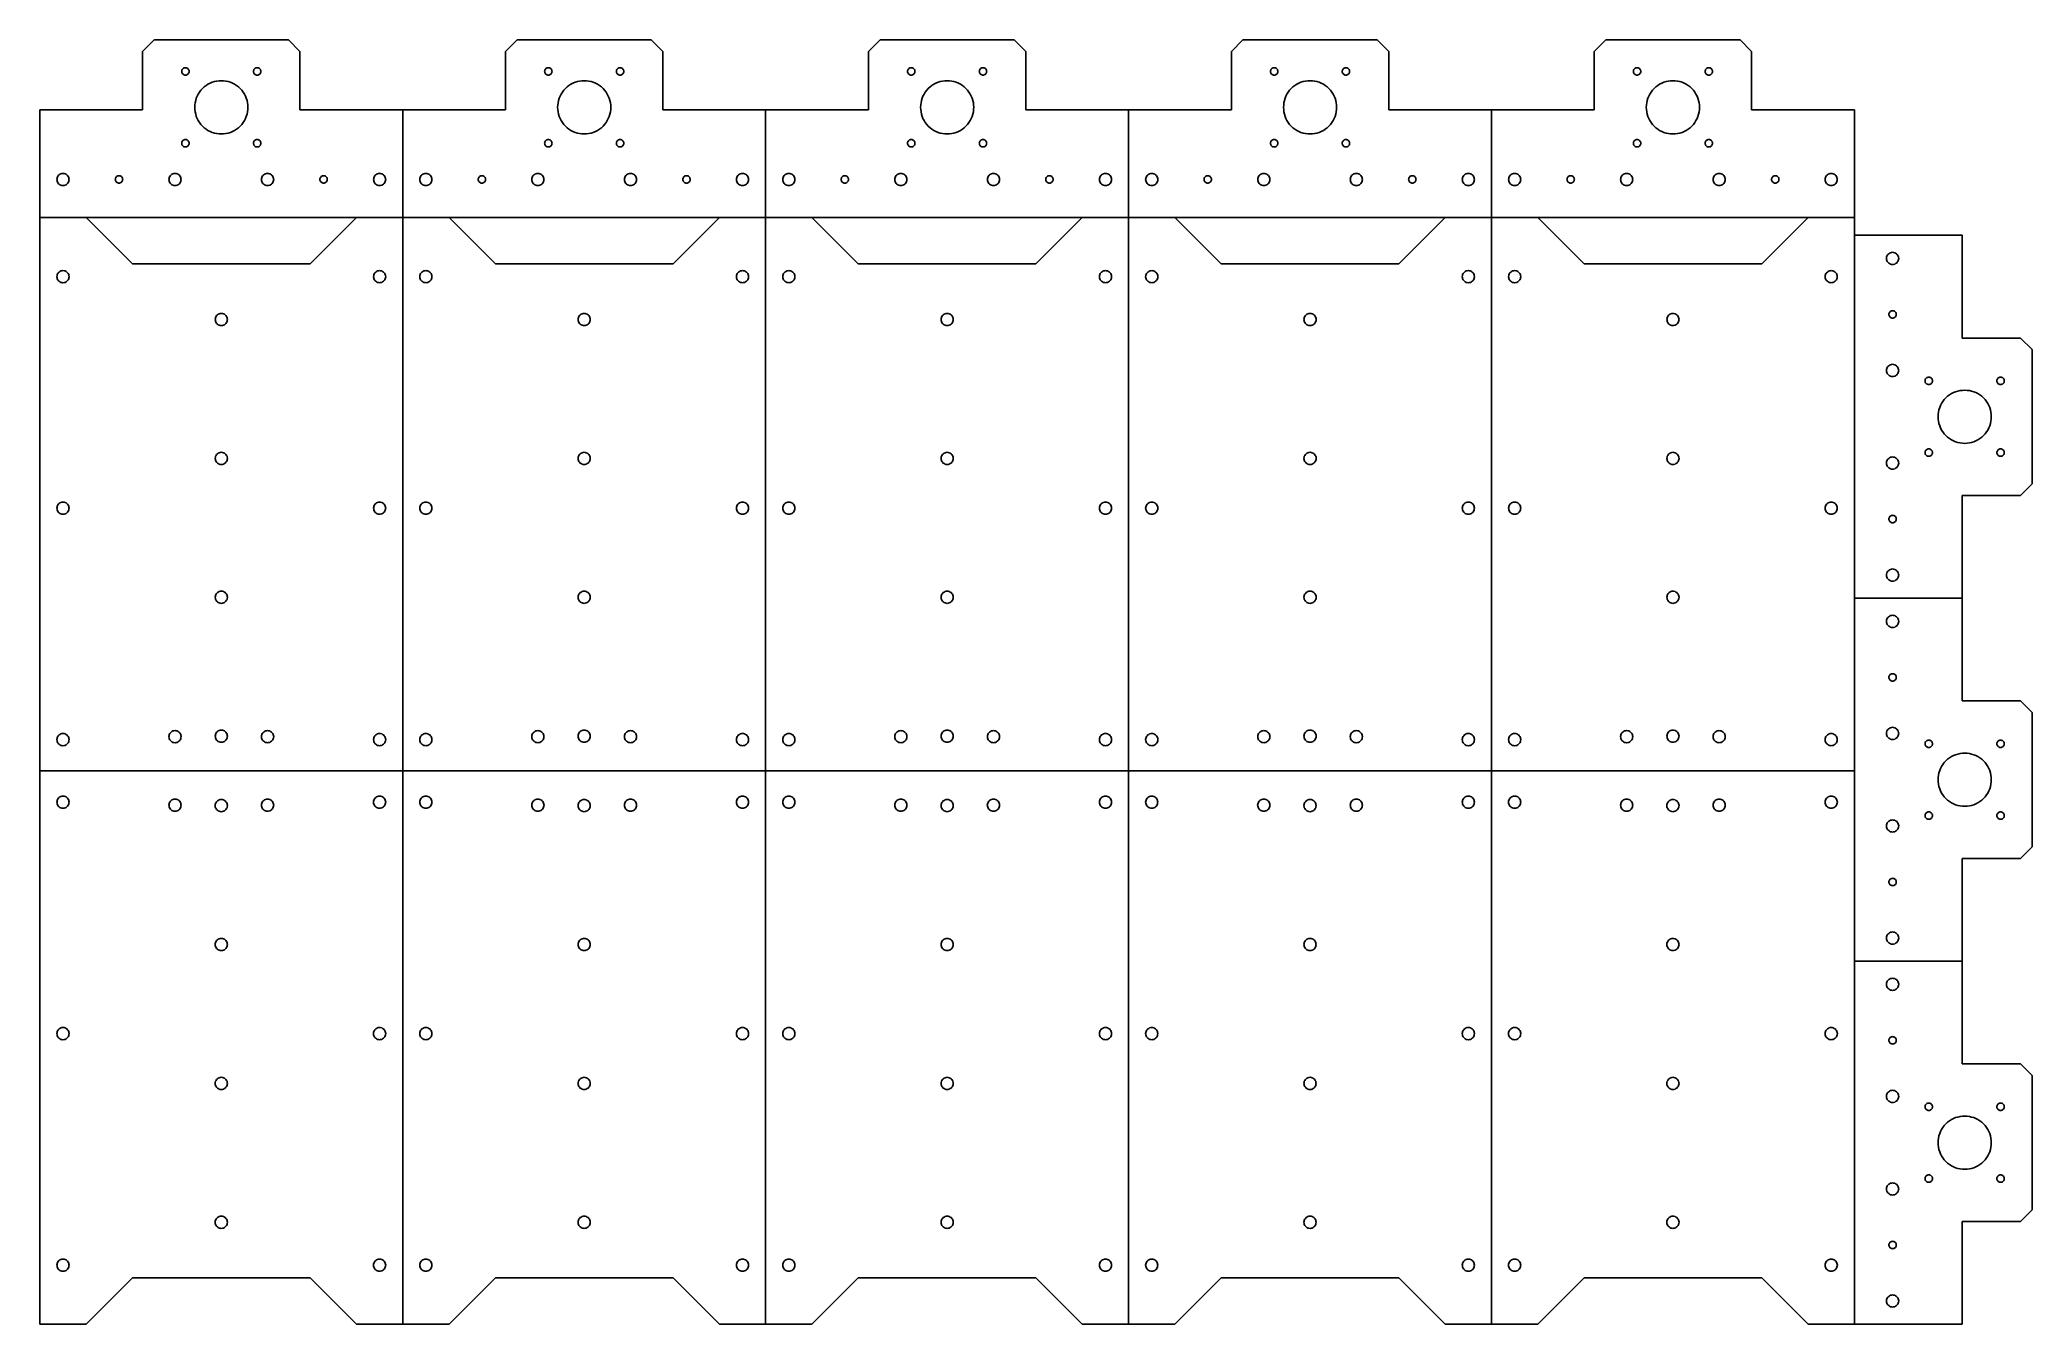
# Model space of a CAD drawing. Extents: x 0 to 861, y 0 to 555.
import ezdxf

# ---------------------------------------------------------------- set-up
doc = ezdxf.new("R2010")
doc.units = 0
doc.layers.add('LAYER_1', color=7, linetype='CONTINUOUS')

msp = doc.modelspace()

# ---------------------------------------------------------------- linework, layer by layer
at = {"layer": 'LAYER_1', "color": 7}
for p, q in [((49.54, 554.94), (44.54, 549.94)), ((107.54, 554.94), (49.54, 554.94)), ((112.54, 549.94), (107.54, 554.94)), ((206.34, 554.94), (201.34, 549.94)), ((264.34, 554.94), (206.34, 554.94)), ((269.34, 549.94), (264.34, 554.94)), ((363.14, 554.94), (358.14, 549.94)), ((421.14, 554.94), (363.14, 554.94)), ((426.14, 549.94), (421.14, 554.94)), ((519.94, 554.94), (514.94, 549.94)), ((577.94, 554.94), (519.94, 554.94)), ((582.94, 549.94), (577.94, 554.94)), ((676.74, 554.94), (671.74, 549.94)), ((734.74, 554.94), (676.74, 554.94)), ((739.74, 549.94), (734.74, 554.94)), ((44.54, 549.94), (44.54, 524.64)), ((112.54, 524.64), (112.54, 549.94)), ((201.34, 549.94), (201.34, 524.64)), ((269.34, 524.64), (269.34, 549.94)), ((358.14, 549.94), (358.14, 524.64)), ((426.14, 524.64), (426.14, 549.94)), ((514.94, 549.94), (514.94, 524.64)), ((582.94, 524.64), (582.94, 549.94)), ((671.74, 549.94), (671.74, 524.64)), ((739.74, 524.64), (739.74, 549.94)), ((61.44, 541.29), (61.44, 541.29)), ((92.44, 541.29), (92.44, 541.29)), ((218.24, 541.29), (218.24, 541.29)), ((249.24, 541.29), (249.24, 541.29)), ((375.04, 541.29), (375.04, 541.29)), ((406.04, 541.29), (406.04, 541.29)), ((531.84, 541.29), (531.84, 541.29)), ((562.84, 541.29), (562.84, 541.29)), ((688.64, 541.29), (688.64, 541.29)), ((719.64, 541.29), (719.64, 541.29)), ((67.04, 525.79), (67.04, 525.79)), ((223.84, 525.79), (223.84, 525.79)), ((380.64, 525.79), (380.64, 525.79)), ((537.44, 525.79), (537.44, 525.79)), ((694.24, 525.79), (694.24, 525.79)), ((0.14, 0.14), (0.14, 524.64)), ((0.14, 524.64), (44.54, 524.64)), ((112.54, 524.64), (201.34, 524.64)), ((156.94, 524.64), (156.94, 0.14)), ((269.34, 524.64), (358.14, 524.64)), ((313.74, 0.14), (313.74, 524.64)), ((426.14, 524.64), (514.94, 524.64)), ((470.54, 0.14), (470.54, 524.64)), ((582.94, 524.64), (671.74, 524.64)), ((627.34, 524.64), (627.34, 0.14)), ((739.74, 524.64), (784.14, 524.64)), ((784.14, 524.64), (784.14, 0.14)), ((61.44, 510.29), (61.44, 510.29)), ((92.44, 510.29), (92.44, 510.29)), ((218.24, 510.29), (218.24, 510.29)), ((249.24, 510.29), (249.24, 510.29)), ((375.04, 510.29), (375.04, 510.29)), ((406.04, 510.29), (406.04, 510.29)), ((531.84, 510.29), (531.84, 510.29)), ((562.84, 510.29), (562.84, 510.29)), ((688.64, 510.29), (688.64, 510.29)), ((719.64, 510.29), (719.64, 510.29)), ((7.52, 494.64), (7.52, 494.64)), ((32.74, 494.64), (32.74, 494.64)), ((55.92, 494.64), (55.92, 494.64)), ((95.92, 494.64), (95.92, 494.64)), ((121.14, 494.64), (121.14, 494.64)), ((144.32, 494.64), (144.32, 494.64)), ((164.32, 494.64), (164.32, 494.64)), ((189.54, 494.64), (189.54, 494.64)), ((212.72, 494.64), (212.72, 494.64)), ((252.72, 494.64), (252.72, 494.64)), ((277.94, 494.64), (277.94, 494.64)), ((301.12, 494.64), (301.12, 494.64)), ((321.12, 494.64), (321.12, 494.64)), ((346.34, 494.64), (346.34, 494.64)), ((369.52, 494.64), (369.52, 494.64)), ((409.52, 494.64), (409.52, 494.64)), ((434.74, 494.64), (434.74, 494.64)), ((457.92, 494.64), (457.92, 494.64)), ((477.92, 494.64), (477.92, 494.64)), ((503.14, 494.64), (503.14, 494.64)), ((526.32, 494.64), (526.32, 494.64)), ((566.32, 494.64), (566.32, 494.64)), ((591.54, 494.64), (591.54, 494.64)), ((614.72, 494.64), (614.72, 494.64)), ((634.72, 494.64), (634.72, 494.64)), ((659.94, 494.64), (659.94, 494.64)), ((683.12, 494.64), (683.12, 494.64)), ((723.12, 494.64), (723.12, 494.64)), ((748.34, 494.64), (748.34, 494.64)), ((771.52, 494.64), (771.52, 494.64)), ((0.14, 478.14), (784.14, 478.14)), ((40.14, 458.14), (20.14, 478.14)), ((136.94, 478.14), (116.94, 458.14)), ((196.94, 458.14), (176.94, 478.14)), ((293.74, 478.14), (273.74, 458.14)), ((353.74, 458.14), (333.74, 478.14)), ((450.54, 478.14), (430.54, 458.14)), ((510.54, 458.14), (490.54, 478.14)), ((607.34, 478.14), (587.34, 458.14)), ((667.34, 458.14), (647.34, 478.14)), ((764.14, 478.14), (744.14, 458.14)), ((784.14, 470.54), (830.64, 470.54)), ((830.64, 470.54), (830.64, 426.14)), ((40.14, 458.14), (116.94, 458.14)), ((196.94, 458.14), (273.74, 458.14)), ((353.74, 458.14), (430.54, 458.14)), ((510.54, 458.14), (587.34, 458.14)), ((667.34, 458.14), (744.14, 458.14)), ((800.64, 463.17), (800.64, 463.17)), ((7.52, 452.64), (7.52, 452.64)), ((144.32, 452.64), (144.32, 452.64)), ((164.32, 452.64), (164.32, 452.64)), ((301.12, 452.64), (301.12, 452.64)), ((321.12, 452.64), (321.12, 452.64)), ((457.92, 452.64), (457.92, 452.64)), ((477.92, 452.64), (477.92, 452.64)), ((614.72, 452.64), (614.72, 452.64)), ((634.72, 452.64), (634.72, 452.64)), ((771.52, 452.64), (771.52, 452.64)), ((75.92, 434.14), (75.92, 434.14)), ((232.72, 434.14), (232.72, 434.14)), ((389.52, 434.14), (389.52, 434.14)), ((546.32, 434.14), (546.32, 434.14)), ((703.12, 434.14), (703.12, 434.14)), ((800.64, 437.94), (800.64, 437.94)), ((855.94, 426.14), (830.64, 426.14)), ((860.94, 421.14), (855.94, 426.14)), ((800.64, 414.77), (800.64, 414.77)), ((860.94, 363.14), (860.94, 421.14)), ((816.29, 409.24), (816.29, 409.24)), ((847.29, 409.24), (847.29, 409.24)), ((831.79, 403.64), (831.79, 403.64)), ((75.92, 374.14), (75.92, 374.14)), ((232.72, 374.14), (232.72, 374.14)), ((389.52, 374.14), (389.52, 374.14)), ((546.32, 374.14), (546.32, 374.14)), ((703.12, 374.14), (703.12, 374.14)), ((800.64, 374.77), (800.64, 374.77)), ((816.29, 378.24), (816.29, 378.24)), ((847.29, 378.24), (847.29, 378.24)), ((855.94, 358.14), (860.94, 363.14)), ((830.64, 358.14), (830.64, 269.34)), ((830.64, 358.14), (855.94, 358.14)), ((7.52, 352.64), (7.52, 352.64)), ((144.32, 352.64), (144.32, 352.64)), ((164.32, 352.64), (164.32, 352.64)), ((301.12, 352.64), (301.12, 352.64)), ((321.12, 352.64), (321.12, 352.64)), ((457.92, 352.64), (457.92, 352.64)), ((477.92, 352.64), (477.92, 352.64)), ((614.72, 352.64), (614.72, 352.64)), ((634.72, 352.64), (634.72, 352.64)), ((771.52, 352.64), (771.52, 352.64)), ((800.64, 349.54), (800.64, 349.54)), ((800.64, 326.37), (800.64, 326.37)), ((75.92, 314.14), (75.92, 314.14)), ((232.72, 314.14), (232.72, 314.14)), ((389.52, 314.14), (389.52, 314.14)), ((546.32, 314.14), (546.32, 314.14)), ((703.12, 314.14), (703.12, 314.14)), ((784.14, 313.74), (830.64, 313.74)), ((800.64, 306.37), (800.64, 306.37)), ((800.64, 281.14), (800.64, 281.14)), ((855.94, 269.34), (830.64, 269.34)), ((860.94, 264.34), (855.94, 269.34)), ((860.94, 206.34), (860.94, 264.34)), ((7.52, 252.64), (7.52, 252.64)), ((55.92, 253.93), (55.92, 253.93)), ((75.92, 254.14), (75.92, 254.14)), ((95.92, 253.93), (95.92, 253.93)), ((144.32, 252.64), (144.32, 252.64)), ((164.32, 252.64), (164.32, 252.64)), ((212.72, 253.93), (212.72, 253.93)), ((232.72, 254.14), (232.72, 254.14)), ((252.72, 253.93), (252.72, 253.93)), ((301.12, 252.64), (301.12, 252.64)), ((321.12, 252.64), (321.12, 252.64)), ((369.52, 253.93), (369.52, 253.93)), ((389.52, 254.14), (389.52, 254.14)), ((409.52, 253.93), (409.52, 253.93)), ((457.92, 252.64), (457.92, 252.64)), ((477.92, 252.64), (477.92, 252.64)), ((526.32, 253.93), (526.32, 253.93)), ((546.32, 254.14), (546.32, 254.14)), ((566.32, 253.93), (566.32, 253.93)), ((614.72, 252.64), (614.72, 252.64)), ((634.72, 252.64), (634.72, 252.64)), ((683.12, 253.93), (683.12, 253.93)), ((703.12, 254.14), (703.12, 254.14)), ((723.12, 253.93), (723.12, 253.93)), ((771.52, 252.64), (771.52, 252.64)), ((800.64, 257.97), (800.64, 257.97)), ((816.29, 252.44), (816.29, 252.44)), ((847.29, 252.44), (847.29, 252.44)), ((831.79, 246.84), (831.79, 246.84)), ((0.14, 239.14), (784.14, 239.14)), ((12.77, 225.64), (12.77, 225.64)), ((61.17, 224.35), (61.17, 224.35)), ((81.17, 224.14), (81.17, 224.14)), ((101.17, 224.35), (101.17, 224.35)), ((149.57, 225.64), (149.57, 225.64)), ((169.57, 225.64), (169.57, 225.64)), ((217.97, 224.35), (217.97, 224.35)), ((237.97, 224.14), (237.97, 224.14)), ((257.97, 224.35), (257.97, 224.35)), ((306.37, 225.64), (306.37, 225.64)), ((326.37, 225.64), (326.37, 225.64)), ((374.77, 224.35), (374.77, 224.35)), ((394.77, 224.14), (394.77, 224.14)), ((414.77, 224.35), (414.77, 224.35)), ((463.17, 225.64), (463.17, 225.64)), ((483.17, 225.64), (483.17, 225.64)), ((531.57, 224.35), (531.57, 224.35)), ((551.57, 224.14), (551.57, 224.14)), ((571.57, 224.35), (571.57, 224.35)), ((619.97, 225.64), (619.97, 225.64)), ((639.97, 225.64), (639.97, 225.64)), ((688.37, 224.35), (688.37, 224.35)), ((708.37, 224.14), (708.37, 224.14)), ((728.37, 224.35), (728.37, 224.35)), ((776.77, 225.64), (776.77, 225.64)), ((800.64, 217.97), (800.64, 217.97)), ((816.29, 221.44), (816.29, 221.44)), ((847.29, 221.44), (847.29, 221.44)), ((830.64, 201.34), (830.64, 112.54)), ((830.64, 201.34), (855.94, 201.34)), ((855.94, 201.34), (860.94, 206.34)), ((800.64, 192.74), (800.64, 192.74)), ((81.17, 164.14), (81.17, 164.14)), ((237.97, 164.14), (237.97, 164.14)), ((394.77, 164.14), (394.77, 164.14)), ((551.57, 164.14), (551.57, 164.14)), ((708.37, 164.14), (708.37, 164.14)), ((800.64, 169.57), (800.64, 169.57)), ((784.14, 156.94), (830.64, 156.94)), ((800.64, 149.57), (800.64, 149.57)), ((12.77, 125.64), (12.77, 125.64)), ((149.57, 125.64), (149.57, 125.64)), ((169.57, 125.64), (169.57, 125.64)), ((306.37, 125.64), (306.37, 125.64)), ((326.37, 125.64), (326.37, 125.64)), ((463.17, 125.64), (463.17, 125.64)), ((483.17, 125.64), (483.17, 125.64)), ((619.97, 125.64), (619.97, 125.64)), ((639.97, 125.64), (639.97, 125.64)), ((776.77, 125.64), (776.77, 125.64)), ((800.64, 124.34), (800.64, 124.34)), ((855.94, 112.54), (830.64, 112.54)), ((860.94, 107.54), (855.94, 112.54)), ((81.17, 104.14), (81.17, 104.14)), ((237.97, 104.14), (237.97, 104.14)), ((394.77, 104.14), (394.77, 104.14)), ((551.57, 104.14), (551.57, 104.14)), ((708.37, 104.14), (708.37, 104.14)), ((860.94, 49.54), (860.94, 107.54)), ((800.64, 101.17), (800.64, 101.17)), ((816.29, 95.64), (816.29, 95.64)), ((847.29, 95.64), (847.29, 95.64)), ((831.79, 90.04), (831.79, 90.04)), ((800.64, 61.17), (800.64, 61.17)), ((816.29, 64.64), (816.29, 64.64)), ((847.29, 64.64), (847.29, 64.64)), ((81.17, 44.14), (81.17, 44.14)), ((237.97, 44.14), (237.97, 44.14)), ((394.77, 44.14), (394.77, 44.14)), ((551.57, 44.14), (551.57, 44.14)), ((708.37, 44.14), (708.37, 44.14)), ((830.64, 44.54), (855.94, 44.54)), ((830.64, 44.54), (830.64, 0.14)), ((855.94, 44.54), (860.94, 49.54)), ((800.64, 35.94), (800.64, 35.94)), ((12.77, 25.64), (12.77, 25.64)), ((20.14, 0.14), (40.14, 20.14)), ((116.94, 20.14), (40.14, 20.14)), ((116.94, 20.14), (136.94, 0.14)), ((149.57, 25.64), (149.57, 25.64)), ((169.57, 25.64), (169.57, 25.64)), ((176.94, 0.14), (196.94, 20.14)), ((273.74, 20.14), (196.94, 20.14)), ((273.74, 20.14), (293.74, 0.14)), ((306.37, 25.64), (306.37, 25.64)), ((326.37, 25.64), (326.37, 25.64)), ((333.74, 0.14), (353.74, 20.14)), ((430.54, 20.14), (353.74, 20.14)), ((430.54, 20.14), (450.54, 0.14)), ((463.17, 25.64), (463.17, 25.64)), ((483.17, 25.64), (483.17, 25.64)), ((490.54, 0.14), (510.54, 20.14)), ((587.34, 20.14), (510.54, 20.14)), ((587.34, 20.14), (607.34, 0.14)), ((619.97, 25.64), (619.97, 25.64)), ((639.97, 25.64), (639.97, 25.64)), ((647.34, 0.14), (667.34, 20.14)), ((744.14, 20.14), (667.34, 20.14)), ((744.14, 20.14), (764.14, 0.14)), ((776.77, 25.64), (776.77, 25.64)), ((800.64, 12.77), (800.64, 12.77)), ((0.14, 0.14), (20.14, 0.14)), ((136.94, 0.14), (176.94, 0.14)), ((293.74, 0.14), (333.74, 0.14)), ((450.54, 0.14), (490.54, 0.14)), ((607.34, 0.14), (647.34, 0.14)), ((764.14, 0.14), (830.64, 0.14))]:
    msp.add_line(p, q, dxfattribs=at)
for points, knots in [([(61.44, 541.29), (61.46, 541.1), (61.5, 540.73), (61.79, 540.24), (62.22, 539.88), (62.76, 539.68), (63.32, 539.68), (63.86, 539.88), (64.29, 540.24), (64.58, 540.73), (64.67, 541.29), (64.58, 541.85), (64.29, 542.34), (63.86, 542.71), (63.32, 542.9), (62.76, 542.9), (62.22, 542.71), (61.79, 542.34), (61.5, 541.85), (61.46, 541.48), (61.44, 541.29)], [0, 0, 0, 0, 0.558344, 1.108695, 1.667038, 2.225381, 2.775733, 3.334075, 3.892418, 4.442769, 5.001113, 5.559455, 6.109806, 6.668149, 7.226492, 7.776844, 8.335186, 8.89353, 9.443881, 10.002223, 10.002223, 10.002223, 10.002223]), ([(92.44, 541.29), (92.46, 541.1), (92.5, 540.73), (92.79, 540.24), (93.22, 539.88), (93.76, 539.68), (94.32, 539.68), (94.86, 539.88), (95.29, 540.24), (95.58, 540.73), (95.67, 541.29), (95.58, 541.85), (95.29, 542.34), (94.86, 542.71), (94.32, 542.9), (93.76, 542.9), (93.22, 542.71), (92.79, 542.34), (92.5, 541.85), (92.46, 541.48), (92.44, 541.29)], [0, 0, 0, 0, 0.558344, 1.108695, 1.667037, 2.225381, 2.775732, 3.334075, 3.892418, 4.442769, 5.001113, 5.559454, 6.109806, 6.668149, 7.226491, 7.776842, 8.335186, 8.893529, 9.44388, 10.002222, 10.002222, 10.002222, 10.002222]), ([(218.24, 541.29), (218.26, 541.1), (218.3, 540.73), (218.59, 540.24), (219.02, 539.88), (219.56, 539.68), (220.12, 539.68), (220.66, 539.88), (221.09, 540.24), (221.38, 540.73), (221.47, 541.29), (221.38, 541.85), (221.09, 542.34), (220.66, 542.71), (220.12, 542.9), (219.56, 542.9), (219.02, 542.71), (218.59, 542.34), (218.3, 541.85), (218.26, 541.48), (218.24, 541.29)], [0, 0, 0, 0, 0.558344, 1.108695, 1.667038, 2.225381, 2.775733, 3.334075, 3.892418, 4.442769, 5.001113, 5.559455, 6.109806, 6.668149, 7.226492, 7.776844, 8.335186, 8.89353, 9.443881, 10.002223, 10.002223, 10.002223, 10.002223]), ([(249.24, 541.29), (249.26, 541.1), (249.3, 540.73), (249.59, 540.24), (250.02, 539.88), (250.56, 539.68), (251.12, 539.68), (251.66, 539.88), (252.09, 540.24), (252.38, 540.73), (252.47, 541.29), (252.38, 541.85), (252.09, 542.34), (251.66, 542.71), (251.12, 542.9), (250.56, 542.9), (250.02, 542.71), (249.59, 542.34), (249.3, 541.85), (249.26, 541.48), (249.24, 541.29)], [0, 0, 0, 0, 0.558344, 1.108695, 1.667038, 2.225381, 2.775733, 3.334075, 3.892418, 4.442769, 5.001113, 5.559455, 6.109806, 6.668149, 7.226492, 7.776844, 8.335186, 8.89353, 9.443881, 10.002223, 10.002223, 10.002223, 10.002223]), ([(375.04, 541.29), (375.06, 541.1), (375.1, 540.73), (375.39, 540.24), (375.82, 539.88), (376.36, 539.68), (376.92, 539.68), (377.46, 539.88), (377.89, 540.24), (378.18, 540.73), (378.27, 541.29), (378.18, 541.85), (377.89, 542.34), (377.46, 542.71), (376.92, 542.9), (376.36, 542.9), (375.82, 542.71), (375.39, 542.34), (375.1, 541.85), (375.06, 541.48), (375.04, 541.29)], [0, 0, 0, 0, 0.558344, 1.108695, 1.667037, 2.225381, 2.775732, 3.334076, 3.892418, 4.442769, 5.001113, 5.559455, 6.109805, 6.668149, 7.226492, 7.776843, 8.335187, 8.89353, 9.443881, 10.002222, 10.002222, 10.002222, 10.002222]), ([(406.04, 541.29), (406.06, 541.1), (406.1, 540.73), (406.39, 540.24), (406.82, 539.88), (407.36, 539.68), (407.92, 539.68), (408.46, 539.88), (408.89, 540.24), (409.18, 540.73), (409.27, 541.29), (409.18, 541.85), (408.89, 542.34), (408.46, 542.71), (407.92, 542.9), (407.36, 542.9), (406.82, 542.71), (406.39, 542.34), (406.1, 541.85), (406.06, 541.48), (406.04, 541.29)], [0, 0, 0, 0, 0.558344, 1.108695, 1.667038, 2.225381, 2.775732, 3.334076, 3.892418, 4.442769, 5.001113, 5.559455, 6.109806, 6.668149, 7.226492, 7.776843, 8.335186, 8.89353, 9.443881, 10.002222, 10.002222, 10.002222, 10.002222]), ([(531.84, 541.29), (531.86, 541.1), (531.9, 540.73), (532.19, 540.24), (532.62, 539.88), (533.16, 539.68), (533.72, 539.68), (534.26, 539.88), (534.69, 540.24), (534.98, 540.73), (535.07, 541.29), (534.98, 541.85), (534.69, 542.34), (534.26, 542.71), (533.72, 542.9), (533.16, 542.9), (532.62, 542.71), (532.19, 542.34), (531.9, 541.85), (531.86, 541.48), (531.84, 541.29)], [0, 0, 0, 0, 0.558344, 1.108696, 1.667038, 2.225381, 2.775733, 3.334076, 3.892418, 4.44277, 5.001113, 5.559454, 6.109806, 6.66815, 7.226492, 7.776844, 8.335186, 8.893529, 9.443881, 10.002222, 10.002222, 10.002222, 10.002222]), ([(562.84, 541.29), (562.86, 541.1), (562.9, 540.73), (563.19, 540.24), (563.62, 539.88), (564.16, 539.68), (564.72, 539.68), (565.26, 539.88), (565.69, 540.24), (565.98, 540.73), (566.07, 541.29), (565.98, 541.85), (565.69, 542.34), (565.26, 542.71), (564.72, 542.9), (564.16, 542.9), (563.62, 542.71), (563.19, 542.34), (562.9, 541.85), (562.86, 541.48), (562.84, 541.29)], [0, 0, 0, 0, 0.558344, 1.108696, 1.667038, 2.225381, 2.775733, 3.334076, 3.892418, 4.44277, 5.001113, 5.559454, 6.109806, 6.66815, 7.226492, 7.776844, 8.335186, 8.893529, 9.443881, 10.002222, 10.002222, 10.002222, 10.002222]), ([(688.64, 541.29), (688.66, 541.1), (688.7, 540.73), (688.99, 540.24), (689.42, 539.88), (689.96, 539.68), (690.52, 539.68), (691.06, 539.88), (691.49, 540.24), (691.78, 540.73), (691.87, 541.29), (691.78, 541.85), (691.49, 542.34), (691.06, 542.71), (690.52, 542.9), (689.96, 542.9), (689.42, 542.71), (688.99, 542.34), (688.7, 541.85), (688.66, 541.48), (688.64, 541.29)], [0, 0, 0, 0, 0.558344, 1.108696, 1.667038, 2.225381, 2.775733, 3.334076, 3.892418, 4.44277, 5.001113, 5.559454, 6.109806, 6.66815, 7.226492, 7.776844, 8.335186, 8.893529, 9.443881, 10.002222, 10.002222, 10.002222, 10.002222]), ([(719.64, 541.29), (719.66, 541.1), (719.7, 540.73), (719.99, 540.24), (720.42, 539.88), (720.96, 539.68), (721.52, 539.68), (722.06, 539.88), (722.49, 540.24), (722.78, 540.73), (722.87, 541.29), (722.78, 541.85), (722.49, 542.34), (722.06, 542.71), (721.52, 542.9), (720.96, 542.9), (720.42, 542.71), (719.99, 542.34), (719.7, 541.85), (719.66, 541.48), (719.64, 541.29)], [0, 0, 0, 0, 0.558344, 1.108696, 1.667038, 2.225381, 2.775733, 3.334076, 3.892418, 4.44277, 5.001113, 5.559454, 6.109806, 6.66815, 7.226492, 7.776844, 8.335186, 8.893529, 9.443881, 10.002222, 10.002222, 10.002222, 10.002222]), ([(67.04, 525.79), (67.18, 524.45), (67.45, 521.78), (69.57, 518.25), (72.67, 515.63), (76.51, 514.23), (80.58, 514.23), (84.41, 515.63), (87.53, 518.25), (89.57, 521.78), (90.28, 525.79), (89.57, 529.81), (87.53, 533.33), (84.41, 535.96), (80.58, 537.35), (76.51, 537.35), (72.67, 535.96), (69.57, 533.33), (67.45, 529.81), (67.18, 527.14), (67.04, 525.79)], [0, 0, 0, 0, 4.013088, 7.968742, 11.981828, 15.994915, 19.950569, 23.963657, 27.976744, 31.932398, 35.945485, 39.958571, 43.914225, 47.927313, 51.9404, 55.896054, 59.909141, 63.922228, 67.877882, 71.890968, 71.890968, 71.890968, 71.890968]), ([(223.84, 525.79), (223.98, 524.45), (224.25, 521.78), (226.37, 518.25), (229.47, 515.63), (233.31, 514.23), (237.38, 514.23), (241.21, 515.63), (244.33, 518.25), (246.37, 521.78), (247.08, 525.79), (246.37, 529.81), (244.33, 533.33), (241.21, 535.96), (237.38, 537.35), (233.31, 537.35), (229.47, 535.96), (226.37, 533.33), (224.25, 529.81), (223.98, 527.14), (223.84, 525.79)], [0, 0, 0, 0, 4.013088, 7.968742, 11.981828, 15.994916, 19.95057, 23.963658, 27.976744, 31.932399, 35.945486, 39.958572, 43.914226, 47.927314, 51.940401, 55.896055, 59.909141, 63.92223, 67.877884, 71.890969, 71.890969, 71.890969, 71.890969]), ([(380.64, 525.79), (380.78, 524.45), (381.05, 521.78), (383.17, 518.25), (386.27, 515.63), (390.11, 514.23), (394.18, 514.23), (398.01, 515.63), (401.13, 518.25), (403.17, 521.78), (403.88, 525.79), (403.17, 529.81), (401.13, 533.33), (398.01, 535.96), (394.18, 537.35), (390.11, 537.35), (386.27, 535.96), (383.17, 533.33), (381.05, 529.81), (380.78, 527.14), (380.64, 525.79)], [0, 0, 0, 0, 4.013088, 7.968742, 11.981828, 15.994916, 19.95057, 23.963658, 27.976744, 31.932398, 35.945485, 39.958571, 43.914225, 47.927312, 51.940399, 55.896053, 59.909141, 63.922228, 67.877883, 71.890968, 71.890968, 71.890968, 71.890968]), ([(537.44, 525.79), (537.58, 524.45), (537.85, 521.78), (539.97, 518.25), (543.07, 515.63), (546.91, 514.23), (550.98, 514.23), (554.81, 515.63), (557.93, 518.25), (559.97, 521.78), (560.68, 525.79), (559.97, 529.81), (557.93, 533.33), (554.81, 535.96), (550.98, 537.35), (546.91, 537.35), (543.07, 535.96), (539.97, 533.33), (537.85, 529.81), (537.58, 527.14), (537.44, 525.79)], [0, 0, 0, 0, 4.013088, 7.968741, 11.981828, 15.994916, 19.95057, 23.963657, 27.976745, 31.932398, 35.945486, 39.958572, 43.914226, 47.927314, 51.940401, 55.896055, 59.909142, 63.92223, 67.877884, 71.890971, 71.890971, 71.890971, 71.890971]), ([(694.24, 525.79), (694.38, 524.45), (694.65, 521.78), (696.77, 518.25), (699.87, 515.63), (703.71, 514.23), (707.78, 514.23), (711.61, 515.63), (714.73, 518.25), (716.77, 521.78), (717.48, 525.79), (716.77, 529.81), (714.73, 533.33), (711.61, 535.96), (707.78, 537.35), (703.71, 537.35), (699.87, 535.96), (696.77, 533.33), (694.65, 529.81), (694.38, 527.14), (694.24, 525.79)], [0, 0, 0, 0, 4.013088, 7.968741, 11.981828, 15.994916, 19.95057, 23.963657, 27.976745, 31.932398, 35.945486, 39.958572, 43.914226, 47.927314, 51.940401, 55.896055, 59.909142, 63.92223, 67.877884, 71.890971, 71.890971, 71.890971, 71.890971]), ([(61.44, 510.29), (61.46, 510.1), (61.5, 509.73), (61.79, 509.24), (62.22, 508.88), (62.76, 508.68), (63.32, 508.68), (63.86, 508.88), (64.29, 509.24), (64.58, 509.73), (64.67, 510.29), (64.58, 510.85), (64.29, 511.34), (63.86, 511.71), (63.32, 511.9), (62.76, 511.9), (62.22, 511.71), (61.79, 511.34), (61.5, 510.85), (61.46, 510.48), (61.44, 510.29)], [0, 0, 0, 0, 0.558344, 1.108696, 1.66704, 2.225381, 2.775733, 3.334075, 3.892419, 4.442771, 5.001115, 5.559456, 6.109808, 6.668151, 7.226493, 7.776845, 8.335188, 8.893531, 9.443882, 10.002224, 10.002224, 10.002224, 10.002224]), ([(92.44, 510.29), (92.46, 510.1), (92.5, 509.73), (92.79, 509.24), (93.22, 508.88), (93.76, 508.68), (94.32, 508.68), (94.86, 508.88), (95.29, 509.24), (95.58, 509.73), (95.67, 510.29), (95.58, 510.85), (95.29, 511.34), (94.86, 511.71), (94.32, 511.9), (93.76, 511.9), (93.22, 511.71), (92.79, 511.34), (92.5, 510.85), (92.46, 510.48), (92.44, 510.29)], [0, 0, 0, 0, 0.558344, 1.108696, 1.667039, 2.225382, 2.775733, 3.334075, 3.892418, 4.44277, 5.001114, 5.559456, 6.109807, 6.66815, 7.226493, 7.776844, 8.335188, 8.893531, 9.443882, 10.002223, 10.002223, 10.002223, 10.002223]), ([(218.24, 510.29), (218.26, 510.1), (218.3, 509.73), (218.59, 509.24), (219.02, 508.88), (219.56, 508.68), (220.12, 508.68), (220.66, 508.88), (221.09, 509.24), (221.38, 509.73), (221.47, 510.29), (221.38, 510.85), (221.09, 511.34), (220.66, 511.71), (220.12, 511.9), (219.56, 511.9), (219.02, 511.71), (218.59, 511.34), (218.3, 510.85), (218.26, 510.48), (218.24, 510.29)], [0, 0, 0, 0, 0.558344, 1.108696, 1.66704, 2.225381, 2.775733, 3.334075, 3.892419, 4.442771, 5.001115, 5.559456, 6.109808, 6.668151, 7.226493, 7.776845, 8.335188, 8.893531, 9.443882, 10.002224, 10.002224, 10.002224, 10.002224]), ([(249.24, 510.29), (249.26, 510.1), (249.3, 509.73), (249.59, 509.24), (250.02, 508.88), (250.56, 508.68), (251.12, 508.68), (251.66, 508.88), (252.09, 509.24), (252.38, 509.73), (252.47, 510.29), (252.38, 510.85), (252.09, 511.34), (251.66, 511.71), (251.12, 511.9), (250.56, 511.9), (250.02, 511.71), (249.59, 511.34), (249.3, 510.85), (249.26, 510.48), (249.24, 510.29)], [0, 0, 0, 0, 0.558344, 1.108696, 1.66704, 2.225381, 2.775733, 3.334075, 3.892419, 4.442771, 5.001115, 5.559456, 6.109808, 6.668151, 7.226493, 7.776845, 8.335188, 8.893531, 9.443882, 10.002224, 10.002224, 10.002224, 10.002224]), ([(375.04, 510.29), (375.06, 510.1), (375.1, 509.73), (375.39, 509.24), (375.82, 508.88), (376.36, 508.68), (376.92, 508.68), (377.46, 508.88), (377.89, 509.24), (378.18, 509.73), (378.27, 510.29), (378.18, 510.85), (377.89, 511.34), (377.46, 511.71), (376.92, 511.9), (376.36, 511.9), (375.82, 511.71), (375.39, 511.34), (375.1, 510.85), (375.06, 510.48), (375.04, 510.29)], [0, 0, 0, 0, 0.558344, 1.108695, 1.667039, 2.225382, 2.775733, 3.334075, 3.892419, 4.442771, 5.001114, 5.559456, 6.109807, 6.66815, 7.226494, 7.776845, 8.335188, 8.893531, 9.443882, 10.002224, 10.002224, 10.002224, 10.002224]), ([(406.04, 510.29), (406.06, 510.1), (406.1, 509.73), (406.39, 509.24), (406.82, 508.88), (407.36, 508.68), (407.92, 508.68), (408.46, 508.88), (408.89, 509.24), (409.18, 509.73), (409.27, 510.29), (409.18, 510.85), (408.89, 511.34), (408.46, 511.71), (407.92, 511.9), (407.36, 511.9), (406.82, 511.71), (406.39, 511.34), (406.1, 510.85), (406.06, 510.48), (406.04, 510.29)], [0, 0, 0, 0, 0.558344, 1.108695, 1.66704, 2.225382, 2.775733, 3.334075, 3.892419, 4.442771, 5.001114, 5.559456, 6.109807, 6.66815, 7.226494, 7.776845, 8.335188, 8.893531, 9.443882, 10.002224, 10.002224, 10.002224, 10.002224]), ([(531.84, 510.29), (531.86, 510.1), (531.9, 509.73), (532.19, 509.24), (532.62, 508.88), (533.16, 508.68), (533.72, 508.68), (534.26, 508.88), (534.69, 509.24), (534.98, 509.73), (535.07, 510.29), (534.98, 510.85), (534.69, 511.34), (534.26, 511.71), (533.72, 511.9), (533.16, 511.9), (532.62, 511.71), (532.19, 511.34), (531.9, 510.85), (531.86, 510.48), (531.84, 510.29)], [0, 0, 0, 0, 0.558343, 1.108695, 1.667039, 2.22538, 2.775732, 3.334074, 3.892418, 4.44277, 5.001113, 5.559454, 6.109807, 6.66815, 7.226492, 7.776844, 8.335186, 8.893529, 9.443882, 10.002223, 10.002223, 10.002223, 10.002223]), ([(562.84, 510.29), (562.86, 510.1), (562.9, 509.73), (563.19, 509.24), (563.62, 508.88), (564.16, 508.68), (564.72, 508.68), (565.26, 508.88), (565.69, 509.24), (565.98, 509.73), (566.07, 510.29), (565.98, 510.85), (565.69, 511.34), (565.26, 511.71), (564.72, 511.9), (564.16, 511.9), (563.62, 511.71), (563.19, 511.34), (562.9, 510.85), (562.86, 510.48), (562.84, 510.29)], [0, 0, 0, 0, 0.558343, 1.108695, 1.667039, 2.22538, 2.775732, 3.334074, 3.892418, 4.44277, 5.001113, 5.559454, 6.109807, 6.66815, 7.226492, 7.776844, 8.335186, 8.893529, 9.443882, 10.002223, 10.002223, 10.002223, 10.002223]), ([(688.64, 510.29), (688.66, 510.1), (688.7, 509.73), (688.99, 509.24), (689.42, 508.88), (689.96, 508.68), (690.52, 508.68), (691.06, 508.88), (691.49, 509.24), (691.78, 509.73), (691.87, 510.29), (691.78, 510.85), (691.49, 511.34), (691.06, 511.71), (690.52, 511.9), (689.96, 511.9), (689.42, 511.71), (688.99, 511.34), (688.7, 510.85), (688.66, 510.48), (688.64, 510.29)], [0, 0, 0, 0, 0.558343, 1.108695, 1.667039, 2.22538, 2.775732, 3.334074, 3.892418, 4.44277, 5.001113, 5.559454, 6.109807, 6.66815, 7.226492, 7.776844, 8.335186, 8.893529, 9.443882, 10.002223, 10.002223, 10.002223, 10.002223]), ([(719.64, 510.29), (719.66, 510.1), (719.7, 509.73), (719.99, 509.24), (720.42, 508.88), (720.96, 508.68), (721.52, 508.68), (722.06, 508.88), (722.49, 509.24), (722.78, 509.73), (722.87, 510.29), (722.78, 510.85), (722.49, 511.34), (722.06, 511.71), (721.52, 511.9), (720.96, 511.9), (720.42, 511.71), (719.99, 511.34), (719.7, 510.85), (719.66, 510.48), (719.64, 510.29)], [0, 0, 0, 0, 0.558343, 1.108695, 1.667039, 2.22538, 2.775732, 3.334074, 3.892418, 4.44277, 5.001113, 5.559454, 6.109807, 6.66815, 7.226492, 7.776844, 8.335186, 8.893529, 9.443882, 10.002223, 10.002223, 10.002223, 10.002223]), ([(7.52, 494.64), (7.55, 494.33), (7.61, 493.72), (8.09, 492.92), (8.8, 492.32), (9.68, 492), (10.61, 492), (11.48, 492.32), (12.19, 492.92), (12.66, 493.72), (12.82, 494.64), (12.66, 495.56), (12.19, 496.36), (11.48, 496.96), (10.61, 497.28), (9.68, 497.28), (8.8, 496.96), (8.09, 496.36), (7.61, 495.56), (7.55, 494.95), (7.52, 494.64)], [0, 0, 0, 0, 0.916031, 1.818952, 2.734985, 3.651014, 4.553935, 5.469968, 6.385998, 7.288918, 8.204949, 9.12098, 10.0239, 10.939931, 11.855964, 12.758885, 13.674914, 14.590947, 15.493868, 16.409898, 16.409898, 16.409898, 16.409898]), ([(32.74, 494.64), (32.76, 494.45), (32.8, 494.08), (33.09, 493.59), (33.52, 493.23), (34.06, 493.03), (34.62, 493.03), (35.16, 493.23), (35.59, 493.59), (35.88, 494.08), (35.97, 494.64), (35.88, 495.2), (35.59, 495.69), (35.16, 496.06), (34.62, 496.25), (34.06, 496.25), (33.52, 496.06), (33.09, 495.69), (32.8, 495.2), (32.76, 494.83), (32.74, 494.64)], [0, 0, 0, 0, 0.558343, 1.108694, 1.667036, 2.225379, 2.775731, 3.334073, 3.892416, 4.442768, 5.001111, 5.559453, 6.109805, 6.668148, 7.22649, 7.776842, 8.335185, 8.893527, 9.443879, 10.002221, 10.002221, 10.002221, 10.002221]), ([(55.92, 494.64), (55.95, 494.33), (56.01, 493.72), (56.49, 492.92), (57.2, 492.32), (58.08, 492), (59.01, 492), (59.88, 492.32), (60.59, 492.92), (61.06, 493.72), (61.22, 494.64), (61.06, 495.56), (60.59, 496.36), (59.88, 496.96), (59.01, 497.28), (58.08, 497.28), (57.2, 496.96), (56.49, 496.36), (56.01, 495.56), (55.95, 494.95), (55.92, 494.64)], [0, 0, 0, 0, 0.916031, 1.818952, 2.734982, 3.651014, 4.553935, 5.469965, 6.385997, 7.288918, 8.204949, 9.120978, 10.023899, 10.939931, 11.855962, 12.758883, 13.674914, 14.590946, 15.493866, 16.409896, 16.409896, 16.409896, 16.409896]), ([(95.92, 494.64), (95.95, 494.33), (96.01, 493.72), (96.49, 492.92), (97.2, 492.32), (98.08, 492), (99.01, 492), (99.88, 492.32), (100.59, 492.92), (101.06, 493.72), (101.22, 494.64), (101.06, 495.56), (100.59, 496.36), (99.88, 496.96), (99.01, 497.28), (98.08, 497.28), (97.2, 496.96), (96.49, 496.36), (96.01, 495.56), (95.95, 494.95), (95.92, 494.64)], [0, 0, 0, 0, 0.916031, 1.818952, 2.734982, 3.651014, 4.553935, 5.469965, 6.385997, 7.288918, 8.204949, 9.120978, 10.023899, 10.939931, 11.855962, 12.758883, 13.674914, 14.590946, 15.493866, 16.409896, 16.409896, 16.409896, 16.409896]), ([(121.14, 494.64), (121.16, 494.45), (121.2, 494.08), (121.49, 493.59), (121.92, 493.23), (122.46, 493.03), (123.02, 493.03), (123.56, 493.23), (123.99, 493.59), (124.28, 494.08), (124.37, 494.64), (124.28, 495.2), (123.99, 495.69), (123.56, 496.06), (123.02, 496.25), (122.46, 496.25), (121.92, 496.06), (121.49, 495.69), (121.2, 495.2), (121.16, 494.83), (121.14, 494.64)], [0, 0, 0, 0, 0.558343, 1.108695, 1.667038, 2.22538, 2.775732, 3.334075, 3.892416, 4.442768, 5.001111, 5.559453, 6.109804, 6.668146, 7.22649, 7.776842, 8.335183, 8.893527, 9.443879, 10.002221, 10.002221, 10.002221, 10.002221]), ([(144.32, 494.64), (144.35, 494.33), (144.41, 493.72), (144.89, 492.92), (145.6, 492.32), (146.48, 492), (147.41, 492), (148.28, 492.32), (148.99, 492.92), (149.46, 493.72), (149.62, 494.64), (149.46, 495.56), (148.99, 496.36), (148.28, 496.96), (147.41, 497.28), (146.48, 497.28), (145.6, 496.96), (144.89, 496.36), (144.41, 495.56), (144.35, 494.95), (144.32, 494.64)], [0, 0, 0, 0, 0.916031, 1.818952, 2.734982, 3.651015, 4.553935, 5.469965, 6.385998, 7.288918, 8.20495, 9.12098, 10.023901, 10.939933, 11.855964, 12.758884, 13.674916, 14.590948, 15.493868, 16.409899, 16.409899, 16.409899, 16.409899]), ([(164.32, 494.64), (164.35, 494.33), (164.41, 493.72), (164.89, 492.92), (165.6, 492.32), (166.48, 492), (167.41, 492), (168.28, 492.32), (168.99, 492.92), (169.46, 493.72), (169.62, 494.64), (169.46, 495.56), (168.99, 496.36), (168.28, 496.96), (167.41, 497.28), (166.48, 497.28), (165.6, 496.96), (164.89, 496.36), (164.41, 495.56), (164.35, 494.95), (164.32, 494.64)], [0, 0, 0, 0, 0.916031, 1.818952, 2.734985, 3.651014, 4.553935, 5.469967, 6.385997, 7.288918, 8.204949, 9.120979, 10.0239, 10.939931, 11.855963, 12.758884, 13.674913, 14.590946, 15.493867, 16.409897, 16.409897, 16.409897, 16.409897]), ([(189.54, 494.64), (189.56, 494.45), (189.6, 494.08), (189.89, 493.59), (190.32, 493.23), (190.86, 493.03), (191.42, 493.03), (191.96, 493.23), (192.39, 493.59), (192.68, 494.08), (192.77, 494.64), (192.68, 495.2), (192.39, 495.69), (191.96, 496.06), (191.42, 496.25), (190.86, 496.25), (190.32, 496.06), (189.89, 495.69), (189.6, 495.2), (189.56, 494.83), (189.54, 494.64)], [0, 0, 0, 0, 0.558343, 1.108695, 1.667037, 2.22538, 2.775731, 3.334072, 3.892415, 4.442768, 5.001111, 5.559453, 6.109805, 6.668149, 7.22649, 7.776841, 8.335185, 8.893527, 9.443879, 10.002221, 10.002221, 10.002221, 10.002221]), ([(212.72, 494.64), (212.75, 494.33), (212.81, 493.72), (213.29, 492.92), (214, 492.32), (214.88, 492), (215.81, 492), (216.68, 492.32), (217.39, 492.92), (217.86, 493.72), (218.02, 494.64), (217.86, 495.56), (217.39, 496.36), (216.68, 496.96), (215.81, 497.28), (214.88, 497.28), (214, 496.96), (213.29, 496.36), (212.81, 495.56), (212.75, 494.95), (212.72, 494.64)], [0, 0, 0, 0, 0.916031, 1.818951, 2.734983, 3.651014, 4.553935, 5.469966, 6.385997, 7.288917, 8.204948, 9.120979, 10.023899, 10.939931, 11.855961, 12.758882, 13.674914, 14.590946, 15.493866, 16.409896, 16.409896, 16.409896, 16.409896]), ([(252.72, 494.64), (252.75, 494.33), (252.81, 493.72), (253.29, 492.92), (254, 492.32), (254.88, 492), (255.81, 492), (256.68, 492.32), (257.39, 492.92), (257.86, 493.72), (258.02, 494.64), (257.86, 495.56), (257.39, 496.36), (256.68, 496.96), (255.81, 497.28), (254.88, 497.28), (254, 496.96), (253.29, 496.36), (252.81, 495.56), (252.75, 494.95), (252.72, 494.64)], [0, 0, 0, 0, 0.916031, 1.818951, 2.734983, 3.651014, 4.553935, 5.469966, 6.385997, 7.288917, 8.204948, 9.120979, 10.023899, 10.939931, 11.855961, 12.758882, 13.674914, 14.590946, 15.493866, 16.409896, 16.409896, 16.409896, 16.409896]), ([(277.94, 494.64), (277.96, 494.45), (278, 494.08), (278.29, 493.59), (278.72, 493.23), (279.26, 493.03), (279.82, 493.03), (280.36, 493.23), (280.79, 493.59), (281.08, 494.08), (281.17, 494.64), (281.08, 495.2), (280.79, 495.69), (280.36, 496.06), (279.82, 496.25), (279.26, 496.25), (278.72, 496.06), (278.29, 495.69), (278, 495.2), (277.96, 494.83), (277.94, 494.64)], [0, 0, 0, 0, 0.558343, 1.108695, 1.667038, 2.22538, 2.775732, 3.334074, 3.892416, 4.442768, 5.00111, 5.559452, 6.109804, 6.668146, 7.226489, 7.776841, 8.335182, 8.893526, 9.443878, 10.00222, 10.00222, 10.00222, 10.00222]), ([(301.12, 494.64), (301.15, 494.33), (301.21, 493.72), (301.69, 492.92), (302.4, 492.32), (303.28, 492), (304.21, 492), (305.08, 492.32), (305.79, 492.92), (306.26, 493.72), (306.42, 494.64), (306.26, 495.56), (305.79, 496.36), (305.08, 496.96), (304.21, 497.28), (303.28, 497.28), (302.4, 496.96), (301.69, 496.36), (301.21, 495.56), (301.15, 494.95), (301.12, 494.64)], [0, 0, 0, 0, 0.916031, 1.818952, 2.734982, 3.651014, 4.553935, 5.469965, 6.385998, 7.288918, 8.204949, 9.12098, 10.0239, 10.939933, 11.855964, 12.758885, 13.674916, 14.590947, 15.493868, 16.409898, 16.409898, 16.409898, 16.409898]), ([(321.12, 494.64), (321.15, 494.33), (321.21, 493.72), (321.69, 492.92), (322.4, 492.32), (323.28, 492), (324.21, 492), (325.08, 492.32), (325.79, 492.92), (326.26, 493.72), (326.42, 494.64), (326.26, 495.56), (325.79, 496.36), (325.08, 496.96), (324.21, 497.28), (323.28, 497.28), (322.4, 496.96), (321.69, 496.36), (321.21, 495.56), (321.15, 494.95), (321.12, 494.64)], [0, 0, 0, 0, 0.916031, 1.818952, 2.734984, 3.651015, 4.553935, 5.469967, 6.385998, 7.288918, 8.204949, 9.12098, 10.0239, 10.939931, 11.855964, 12.758884, 13.674914, 14.590947, 15.493868, 16.409898, 16.409898, 16.409898, 16.409898]), ([(346.34, 494.64), (346.36, 494.45), (346.4, 494.08), (346.69, 493.59), (347.12, 493.23), (347.66, 493.03), (348.22, 493.03), (348.76, 493.23), (349.19, 493.59), (349.48, 494.08), (349.57, 494.64), (349.48, 495.2), (349.19, 495.69), (348.76, 496.06), (348.22, 496.25), (347.66, 496.25), (347.12, 496.06), (346.69, 495.69), (346.4, 495.2), (346.36, 494.83), (346.34, 494.64)], [0, 0, 0, 0, 0.558343, 1.108694, 1.667036, 2.225379, 2.775731, 3.334073, 3.892416, 4.442768, 5.001111, 5.559453, 6.109805, 6.668148, 7.22649, 7.776842, 8.335185, 8.893527, 9.443879, 10.002221, 10.002221, 10.002221, 10.002221]), ([(369.52, 494.64), (369.55, 494.33), (369.61, 493.72), (370.09, 492.92), (370.8, 492.32), (371.68, 492), (372.61, 492), (373.48, 492.32), (374.19, 492.92), (374.66, 493.72), (374.82, 494.64), (374.66, 495.56), (374.19, 496.36), (373.48, 496.96), (372.61, 497.28), (371.68, 497.28), (370.8, 496.96), (370.09, 496.36), (369.61, 495.56), (369.55, 494.95), (369.52, 494.64)], [0, 0, 0, 0, 0.916031, 1.818952, 2.734983, 3.651014, 4.553935, 5.469966, 6.385997, 7.288918, 8.204948, 9.120978, 10.023899, 10.93993, 11.855962, 12.758883, 13.674913, 14.590945, 15.493866, 16.409896, 16.409896, 16.409896, 16.409896]), ([(409.52, 494.64), (409.55, 494.33), (409.61, 493.72), (410.09, 492.92), (410.8, 492.32), (411.68, 492), (412.61, 492), (413.48, 492.32), (414.19, 492.92), (414.66, 493.72), (414.82, 494.64), (414.66, 495.56), (414.19, 496.36), (413.48, 496.96), (412.61, 497.28), (411.68, 497.28), (410.8, 496.96), (410.09, 496.36), (409.61, 495.56), (409.55, 494.95), (409.52, 494.64)], [0, 0, 0, 0, 0.916031, 1.818952, 2.734983, 3.651014, 4.553935, 5.469965, 6.385997, 7.288917, 8.204948, 9.120978, 10.023899, 10.939931, 11.855962, 12.758883, 13.674913, 14.590945, 15.493866, 16.409896, 16.409896, 16.409896, 16.409896]), ([(434.74, 494.64), (434.76, 494.45), (434.8, 494.08), (435.09, 493.59), (435.52, 493.23), (436.06, 493.03), (436.62, 493.03), (437.16, 493.23), (437.59, 493.59), (437.88, 494.08), (437.97, 494.64), (437.88, 495.2), (437.59, 495.69), (437.16, 496.06), (436.62, 496.25), (436.06, 496.25), (435.52, 496.06), (435.09, 495.69), (434.8, 495.2), (434.76, 494.83), (434.74, 494.64)], [0, 0, 0, 0, 0.558343, 1.108695, 1.667038, 2.22538, 2.775732, 3.334075, 3.892416, 4.442768, 5.001111, 5.559453, 6.109804, 6.668146, 7.22649, 7.776842, 8.335183, 8.893527, 9.443879, 10.002221, 10.002221, 10.002221, 10.002221]), ([(457.92, 494.64), (457.95, 494.33), (458.01, 493.72), (458.49, 492.92), (459.2, 492.32), (460.08, 492), (461.01, 492), (461.88, 492.32), (462.59, 492.92), (463.06, 493.72), (463.22, 494.64), (463.06, 495.56), (462.59, 496.36), (461.88, 496.96), (461.01, 497.28), (460.08, 497.28), (459.2, 496.96), (458.49, 496.36), (458.01, 495.56), (457.95, 494.95), (457.92, 494.64)], [0, 0, 0, 0, 0.916031, 1.818951, 2.734982, 3.651014, 4.553935, 5.469965, 6.385997, 7.288918, 8.204949, 9.12098, 10.023901, 10.939934, 11.855963, 12.758884, 13.674917, 14.590948, 15.493868, 16.409898, 16.409898, 16.409898, 16.409898]), ([(477.92, 494.64), (477.95, 494.33), (478.01, 493.72), (478.49, 492.92), (479.2, 492.32), (480.08, 492), (481.01, 492), (481.88, 492.32), (482.59, 492.92), (483.06, 493.72), (483.22, 494.64), (483.06, 495.56), (482.59, 496.36), (481.88, 496.96), (481.01, 497.28), (480.08, 497.28), (479.2, 496.96), (478.49, 496.36), (478.01, 495.56), (477.95, 494.95), (477.92, 494.64)], [0, 0, 0, 0, 0.91603, 1.818952, 2.734984, 3.651014, 4.553935, 5.469966, 6.385997, 7.288919, 8.204949, 9.12098, 10.023901, 10.939931, 11.855963, 12.758884, 13.674913, 14.590946, 15.493867, 16.409898, 16.409898, 16.409898, 16.409898]), ([(503.14, 494.64), (503.16, 494.45), (503.2, 494.08), (503.49, 493.59), (503.92, 493.23), (504.46, 493.03), (505.02, 493.03), (505.56, 493.23), (505.99, 493.59), (506.28, 494.08), (506.37, 494.64), (506.28, 495.2), (505.99, 495.69), (505.56, 496.06), (505.02, 496.25), (504.46, 496.25), (503.92, 496.06), (503.49, 495.69), (503.2, 495.2), (503.16, 494.83), (503.14, 494.64)], [0, 0, 0, 0, 0.558342, 1.108694, 1.667036, 2.225379, 2.77573, 3.334072, 3.892415, 4.442768, 5.00111, 5.559452, 6.109805, 6.668148, 7.22649, 7.776841, 8.335184, 8.893526, 9.443878, 10.002221, 10.002221, 10.002221, 10.002221]), ([(526.32, 494.64), (526.35, 494.33), (526.41, 493.72), (526.89, 492.92), (527.6, 492.32), (528.48, 492), (529.41, 492), (530.28, 492.32), (530.99, 492.92), (531.46, 493.72), (531.62, 494.64), (531.46, 495.56), (530.99, 496.36), (530.28, 496.96), (529.41, 497.28), (528.48, 497.28), (527.6, 496.96), (526.89, 496.36), (526.41, 495.56), (526.35, 494.95), (526.32, 494.64)], [0, 0, 0, 0, 0.91603, 1.818951, 2.734983, 3.651014, 4.553935, 5.469966, 6.385997, 7.288918, 8.204948, 9.120979, 10.0239, 10.939931, 11.855962, 12.758883, 13.674914, 14.590945, 15.493866, 16.409897, 16.409897, 16.409897, 16.409897]), ([(566.32, 494.64), (566.35, 494.33), (566.41, 493.72), (566.89, 492.92), (567.6, 492.32), (568.48, 492), (569.41, 492), (570.28, 492.32), (570.99, 492.92), (571.46, 493.72), (571.62, 494.64), (571.46, 495.56), (570.99, 496.36), (570.28, 496.96), (569.41, 497.28), (568.48, 497.28), (567.6, 496.96), (566.89, 496.36), (566.41, 495.56), (566.35, 494.95), (566.32, 494.64)], [0, 0, 0, 0, 0.91603, 1.818951, 2.734983, 3.651014, 4.553934, 5.469966, 6.385997, 7.288918, 8.204948, 9.120979, 10.0239, 10.939931, 11.855962, 12.758882, 13.674914, 14.590945, 15.493866, 16.409897, 16.409897, 16.409897, 16.409897]), ([(591.54, 494.64), (591.56, 494.45), (591.6, 494.08), (591.89, 493.59), (592.32, 493.23), (592.86, 493.03), (593.42, 493.03), (593.96, 493.23), (594.39, 493.59), (594.68, 494.08), (594.77, 494.64), (594.68, 495.2), (594.39, 495.69), (593.96, 496.06), (593.42, 496.25), (592.86, 496.25), (592.32, 496.06), (591.89, 495.69), (591.6, 495.2), (591.56, 494.83), (591.54, 494.64)], [0, 0, 0, 0, 0.558342, 1.108694, 1.667037, 2.225379, 2.77573, 3.334073, 3.892415, 4.442767, 5.001109, 5.559452, 6.109804, 6.668146, 7.226489, 7.77684, 8.335181, 8.893525, 9.443877, 10.00222, 10.00222, 10.00222, 10.00222]), ([(614.72, 494.64), (614.75, 494.33), (614.81, 493.72), (615.29, 492.92), (616, 492.32), (616.88, 492), (617.81, 492), (618.68, 492.32), (619.39, 492.92), (619.86, 493.72), (620.02, 494.64), (619.86, 495.56), (619.39, 496.36), (618.68, 496.96), (617.81, 497.28), (616.88, 497.28), (616, 496.96), (615.29, 496.36), (614.81, 495.56), (614.75, 494.95), (614.72, 494.64)], [0, 0, 0, 0, 0.91603, 1.818952, 2.734982, 3.651014, 4.553935, 5.469965, 6.385998, 7.288919, 8.204949, 9.12098, 10.023901, 10.939933, 11.855964, 12.758885, 13.674916, 14.590947, 15.493868, 16.409899, 16.409899, 16.409899, 16.409899]), ([(634.72, 494.64), (634.75, 494.33), (634.81, 493.72), (635.29, 492.92), (636, 492.32), (636.88, 492), (637.81, 492), (638.68, 492.32), (639.39, 492.92), (639.86, 493.72), (640.02, 494.64), (639.86, 495.56), (639.39, 496.36), (638.68, 496.96), (637.81, 497.28), (636.88, 497.28), (636, 496.96), (635.29, 496.36), (634.81, 495.56), (634.75, 494.95), (634.72, 494.64)], [0, 0, 0, 0, 0.91603, 1.818952, 2.734984, 3.651014, 4.553935, 5.469967, 6.385998, 7.288919, 8.204949, 9.12098, 10.023901, 10.939932, 11.855963, 12.758884, 13.674915, 14.590947, 15.493868, 16.409899, 16.409899, 16.409899, 16.409899]), ([(659.94, 494.64), (659.96, 494.45), (660, 494.08), (660.29, 493.59), (660.72, 493.23), (661.26, 493.03), (661.82, 493.03), (662.36, 493.23), (662.79, 493.59), (663.08, 494.08), (663.17, 494.64), (663.08, 495.2), (662.79, 495.69), (662.36, 496.06), (661.82, 496.25), (661.26, 496.25), (660.72, 496.06), (660.29, 495.69), (660, 495.2), (659.96, 494.83), (659.94, 494.64)], [0, 0, 0, 0, 0.558342, 1.108694, 1.667036, 2.225379, 2.77573, 3.334072, 3.892415, 4.442767, 5.001109, 5.559452, 6.109804, 6.668147, 7.226489, 7.77684, 8.335183, 8.893525, 9.443877, 10.00222, 10.00222, 10.00222, 10.00222]), ([(683.12, 494.64), (683.15, 494.33), (683.21, 493.72), (683.69, 492.92), (684.4, 492.32), (685.28, 492), (686.21, 492), (687.08, 492.32), (687.79, 492.92), (688.26, 493.72), (688.42, 494.64), (688.26, 495.56), (687.79, 496.36), (687.08, 496.96), (686.21, 497.28), (685.28, 497.28), (684.4, 496.96), (683.69, 496.36), (683.21, 495.56), (683.15, 494.95), (683.12, 494.64)], [0, 0, 0, 0, 0.91603, 1.818951, 2.734983, 3.651014, 4.553934, 5.469966, 6.385997, 7.288918, 8.204948, 9.120979, 10.0239, 10.939931, 11.855962, 12.758882, 13.674914, 14.590945, 15.493866, 16.409897, 16.409897, 16.409897, 16.409897]), ([(723.12, 494.64), (723.15, 494.33), (723.21, 493.72), (723.69, 492.92), (724.4, 492.32), (725.28, 492), (726.21, 492), (727.08, 492.32), (727.79, 492.92), (728.26, 493.72), (728.42, 494.64), (728.26, 495.56), (727.79, 496.36), (727.08, 496.96), (726.21, 497.28), (725.28, 497.28), (724.4, 496.96), (723.69, 496.36), (723.21, 495.56), (723.15, 494.95), (723.12, 494.64)], [0, 0, 0, 0, 0.91603, 1.818951, 2.734983, 3.651013, 4.553934, 5.469966, 6.385997, 7.288918, 8.204948, 9.120979, 10.0239, 10.939931, 11.855962, 12.758883, 13.674914, 14.590945, 15.493866, 16.409897, 16.409897, 16.409897, 16.409897]), ([(748.34, 494.64), (748.36, 494.45), (748.4, 494.08), (748.69, 493.59), (749.12, 493.23), (749.66, 493.03), (750.22, 493.03), (750.76, 493.23), (751.19, 493.59), (751.48, 494.08), (751.57, 494.64), (751.48, 495.2), (751.19, 495.69), (750.76, 496.06), (750.22, 496.25), (749.66, 496.25), (749.12, 496.06), (748.69, 495.69), (748.4, 495.2), (748.36, 494.83), (748.34, 494.64)], [0, 0, 0, 0, 0.558342, 1.108694, 1.667038, 2.225379, 2.77573, 3.334074, 3.892416, 4.442768, 5.00111, 5.559452, 6.109805, 6.668146, 7.226489, 7.77684, 8.335182, 8.893525, 9.443878, 10.002221, 10.002221, 10.002221, 10.002221]), ([(771.52, 494.64), (771.55, 494.33), (771.61, 493.72), (772.09, 492.92), (772.8, 492.32), (773.68, 492), (774.61, 492), (775.48, 492.32), (776.19, 492.92), (776.66, 493.72), (776.82, 494.64), (776.66, 495.56), (776.19, 496.36), (775.48, 496.96), (774.61, 497.28), (773.68, 497.28), (772.8, 496.96), (772.09, 496.36), (771.61, 495.56), (771.55, 494.95), (771.52, 494.64)], [0, 0, 0, 0, 0.91603, 1.818952, 2.734982, 3.651014, 4.553935, 5.469964, 6.385997, 7.288919, 8.204949, 9.12098, 10.023901, 10.939933, 11.855963, 12.758884, 13.674915, 14.590946, 15.493867, 16.409898, 16.409898, 16.409898, 16.409898]), ([(800.64, 463.17), (800.33, 463.13), (799.72, 463.07), (798.92, 462.59), (798.32, 461.88), (798, 461.01), (798, 460.08), (798.32, 459.2), (798.92, 458.49), (799.72, 458.02), (800.64, 457.86), (801.56, 458.02), (802.36, 458.49), (802.96, 459.2), (803.28, 460.08), (803.28, 461.01), (802.96, 461.88), (802.36, 462.59), (801.56, 463.07), (800.95, 463.13), (800.64, 463.17)], [0, 0, 0, 0, 0.91603, 1.818952, 2.734984, 3.651014, 4.553935, 5.469967, 6.385997, 7.288919, 8.204949, 9.120979, 10.023901, 10.939931, 11.855963, 12.758884, 13.674914, 14.590946, 15.493868, 16.409898, 16.409898, 16.409898, 16.409898]), ([(7.52, 452.64), (7.55, 452.33), (7.61, 451.72), (8.09, 450.92), (8.8, 450.32), (9.68, 450), (10.61, 450), (11.48, 450.32), (12.19, 450.92), (12.66, 451.72), (12.82, 452.64), (12.66, 453.56), (12.19, 454.36), (11.48, 454.96), (10.61, 455.28), (9.68, 455.28), (8.8, 454.96), (8.09, 454.36), (7.61, 453.56), (7.55, 452.95), (7.52, 452.64)], [0, 0, 0, 0, 0.916034, 1.81896, 2.734994, 3.651024, 4.553945, 5.469977, 6.386009, 7.288934, 8.204968, 9.121003, 10.023928, 10.93996, 11.855992, 12.758913, 13.674943, 14.590976, 15.493902, 16.409937, 16.409937, 16.409937, 16.409937]), ([(144.32, 452.64), (144.35, 452.33), (144.41, 451.72), (144.89, 450.92), (145.6, 450.32), (146.48, 450), (147.41, 450), (148.28, 450.32), (148.99, 450.92), (149.46, 451.72), (149.62, 452.64), (149.46, 453.56), (148.99, 454.36), (148.28, 454.96), (147.41, 455.28), (146.48, 455.28), (145.6, 454.96), (144.89, 454.36), (144.41, 453.56), (144.35, 452.95), (144.32, 452.64)], [0, 0, 0, 0, 0.916034, 1.81896, 2.734992, 3.651024, 4.553944, 5.469975, 6.386008, 7.288934, 8.204968, 9.121004, 10.023929, 10.939962, 11.855993, 12.758913, 13.674945, 14.590977, 15.493902, 16.409937, 16.409937, 16.409937, 16.409937]), ([(164.32, 452.64), (164.35, 452.33), (164.41, 451.72), (164.89, 450.92), (165.6, 450.32), (166.48, 450), (167.41, 450), (168.28, 450.32), (168.99, 450.92), (169.46, 451.72), (169.62, 452.64), (169.46, 453.56), (168.99, 454.36), (168.28, 454.96), (167.41, 455.28), (166.48, 455.28), (165.6, 454.96), (164.89, 454.36), (164.41, 453.56), (164.35, 452.95), (164.32, 452.64)], [0, 0, 0, 0, 0.916034, 1.818959, 2.734993, 3.651024, 4.553945, 5.469976, 6.386009, 7.288934, 8.204968, 9.121003, 10.023928, 10.939961, 11.855992, 12.758913, 13.674944, 14.590978, 15.493903, 16.409938, 16.409938, 16.409938, 16.409938]), ([(301.12, 452.64), (301.15, 452.33), (301.21, 451.72), (301.69, 450.92), (302.4, 450.32), (303.28, 450), (304.21, 450), (305.08, 450.32), (305.79, 450.92), (306.26, 451.72), (306.42, 452.64), (306.26, 453.56), (305.79, 454.36), (305.08, 454.96), (304.21, 455.28), (303.28, 455.28), (302.4, 454.96), (301.69, 454.36), (301.21, 453.56), (301.15, 452.95), (301.12, 452.64)], [0, 0, 0, 0, 0.916034, 1.818959, 2.734992, 3.651023, 4.553944, 5.469974, 6.386008, 7.288933, 8.204967, 9.121002, 10.023928, 10.939962, 11.855992, 12.758913, 13.674944, 14.590977, 15.493902, 16.409937, 16.409937, 16.409937, 16.409937]), ([(321.12, 452.64), (321.15, 452.33), (321.21, 451.72), (321.69, 450.92), (322.4, 450.32), (323.28, 450), (324.21, 450), (325.08, 450.32), (325.79, 450.92), (326.26, 451.72), (326.42, 452.64), (326.26, 453.56), (325.79, 454.36), (325.08, 454.96), (324.21, 455.28), (323.28, 455.28), (322.4, 454.96), (321.69, 454.36), (321.21, 453.56), (321.15, 452.95), (321.12, 452.64)], [0, 0, 0, 0, 0.916034, 1.81896, 2.734994, 3.651024, 4.553945, 5.469977, 6.386008, 7.288934, 8.204968, 9.121003, 10.023928, 10.939959, 11.855992, 12.758913, 13.674942, 14.590976, 15.493901, 16.409936, 16.409936, 16.409936, 16.409936]), ([(457.92, 452.64), (457.95, 452.33), (458.01, 451.72), (458.49, 450.92), (459.2, 450.32), (460.08, 450), (461.01, 450), (461.88, 450.32), (462.59, 450.92), (463.06, 451.72), (463.22, 452.64), (463.06, 453.56), (462.59, 454.36), (461.88, 454.96), (461.01, 455.28), (460.08, 455.28), (459.2, 454.96), (458.49, 454.36), (458.01, 453.56), (457.95, 452.95), (457.92, 452.64)], [0, 0, 0, 0, 0.916034, 1.81896, 2.734992, 3.651024, 4.553944, 5.469975, 6.386008, 7.288934, 8.204968, 9.121004, 10.023929, 10.939962, 11.855993, 12.758913, 13.674945, 14.590977, 15.493902, 16.409937, 16.409937, 16.409937, 16.409937]), ([(477.92, 452.64), (477.95, 452.33), (478.01, 451.72), (478.49, 450.92), (479.2, 450.32), (480.08, 450), (481.01, 450), (481.88, 450.32), (482.59, 450.92), (483.06, 451.72), (483.22, 452.64), (483.06, 453.56), (482.59, 454.36), (481.88, 454.96), (481.01, 455.28), (480.08, 455.28), (479.2, 454.96), (478.49, 454.36), (478.01, 453.56), (477.95, 452.95), (477.92, 452.64)], [0, 0, 0, 0, 0.916034, 1.81896, 2.734994, 3.651024, 4.553945, 5.469976, 6.386008, 7.288934, 8.204968, 9.121003, 10.023928, 10.93996, 11.855991, 12.758912, 13.674942, 14.590975, 15.493901, 16.409936, 16.409936, 16.409936, 16.409936]), ([(614.72, 452.64), (614.75, 452.33), (614.81, 451.72), (615.29, 450.92), (616, 450.32), (616.88, 450), (617.81, 450), (618.68, 450.32), (619.39, 450.92), (619.86, 451.72), (620.02, 452.64), (619.86, 453.56), (619.39, 454.36), (618.68, 454.96), (617.81, 455.28), (616.88, 455.28), (616, 454.96), (615.29, 454.36), (614.81, 453.56), (614.75, 452.95), (614.72, 452.64)], [0, 0, 0, 0, 0.916034, 1.81896, 2.734992, 3.651023, 4.553944, 5.469975, 6.386008, 7.288934, 8.204968, 9.121003, 10.023928, 10.939962, 11.855992, 12.758913, 13.674945, 14.590977, 15.493902, 16.409937, 16.409937, 16.409937, 16.409937]), ([(634.72, 452.64), (634.75, 452.33), (634.81, 451.72), (635.29, 450.92), (636, 450.32), (636.88, 450), (637.81, 450), (638.68, 450.32), (639.39, 450.92), (639.86, 451.72), (640.02, 452.64), (639.86, 453.56), (639.39, 454.36), (638.68, 454.96), (637.81, 455.28), (636.88, 455.28), (636, 454.96), (635.29, 454.36), (634.81, 453.56), (634.75, 452.95), (634.72, 452.64)], [0, 0, 0, 0, 0.916034, 1.81896, 2.734993, 3.651024, 4.553945, 5.469976, 6.386008, 7.288934, 8.204968, 9.121003, 10.023928, 10.93996, 11.855992, 12.758913, 13.674943, 14.590977, 15.493902, 16.409937, 16.409937, 16.409937, 16.409937]), ([(771.52, 452.64), (771.55, 452.33), (771.61, 451.72), (772.09, 450.92), (772.8, 450.32), (773.68, 450), (774.61, 450), (775.48, 450.32), (776.19, 450.92), (776.66, 451.72), (776.82, 452.64), (776.66, 453.56), (776.19, 454.36), (775.48, 454.96), (774.61, 455.28), (773.68, 455.28), (772.8, 454.96), (772.09, 454.36), (771.61, 453.56), (771.55, 452.95), (771.52, 452.64)], [0, 0, 0, 0, 0.916034, 1.81896, 2.734992, 3.651023, 4.553944, 5.469974, 6.386007, 7.288934, 8.204968, 9.121003, 10.023929, 10.939962, 11.855992, 12.758913, 13.674944, 14.590976, 15.493901, 16.409936, 16.409936, 16.409936, 16.409936]), ([(75.92, 434.14), (75.95, 433.83), (76.01, 433.22), (76.49, 432.42), (77.2, 431.82), (78.08, 431.5), (79.01, 431.5), (79.88, 431.82), (80.59, 432.42), (81.06, 433.22), (81.22, 434.14), (81.06, 435.06), (80.59, 435.86), (79.88, 436.46), (79.01, 436.78), (78.08, 436.78), (77.2, 436.46), (76.49, 435.86), (76.01, 435.06), (75.95, 434.45), (75.92, 434.14)], [0, 0, 0, 0, 0.916027, 1.81894, 2.734969, 3.651, 4.553921, 5.469952, 6.38598, 7.288894, 8.204921, 9.120954, 10.02388, 10.939913, 11.855944, 12.758865, 13.674896, 14.590929, 15.493854, 16.409888, 16.409888, 16.409888, 16.409888]), ([(232.72, 434.14), (232.75, 433.83), (232.81, 433.22), (233.29, 432.42), (234, 431.82), (234.88, 431.5), (235.81, 431.5), (236.68, 431.82), (237.39, 432.42), (237.86, 433.22), (238.02, 434.14), (237.86, 435.06), (237.39, 435.86), (236.68, 436.46), (235.81, 436.78), (234.88, 436.78), (234, 436.46), (233.29, 435.86), (232.81, 435.06), (232.75, 434.45), (232.72, 434.14)], [0, 0, 0, 0, 0.916027, 1.81894, 2.734969, 3.650999, 4.55392, 5.469952, 6.38598, 7.288893, 8.20492, 9.120955, 10.02388, 10.939913, 11.855944, 12.758865, 13.674896, 14.590928, 15.493853, 16.409888, 16.409888, 16.409888, 16.409888]), ([(389.52, 434.14), (389.55, 433.83), (389.61, 433.22), (390.09, 432.42), (390.8, 431.82), (391.68, 431.5), (392.61, 431.5), (393.48, 431.82), (394.19, 432.42), (394.66, 433.22), (394.82, 434.14), (394.66, 435.06), (394.19, 435.86), (393.48, 436.46), (392.61, 436.78), (391.68, 436.78), (390.8, 436.46), (390.09, 435.86), (389.61, 435.06), (389.55, 434.45), (389.52, 434.14)], [0, 0, 0, 0, 0.916027, 1.81894, 2.734969, 3.651, 4.553921, 5.469952, 6.38598, 7.288894, 8.204921, 9.120954, 10.02388, 10.939913, 11.855944, 12.758865, 13.674896, 14.590929, 15.493854, 16.409888, 16.409888, 16.409888, 16.409888]), ([(546.32, 434.14), (546.35, 433.83), (546.41, 433.22), (546.89, 432.42), (547.6, 431.82), (548.48, 431.5), (549.41, 431.5), (550.28, 431.82), (550.99, 432.42), (551.46, 433.22), (551.62, 434.14), (551.46, 435.06), (550.99, 435.86), (550.28, 436.46), (549.41, 436.78), (548.48, 436.78), (547.6, 436.46), (546.89, 435.86), (546.41, 435.06), (546.35, 434.45), (546.32, 434.14)], [0, 0, 0, 0, 0.916027, 1.81894, 2.734969, 3.651, 4.553921, 5.469952, 6.38598, 7.288893, 8.20492, 9.120954, 10.02388, 10.939913, 11.855943, 12.758864, 13.674896, 14.590928, 15.493854, 16.409888, 16.409888, 16.409888, 16.409888]), ([(703.12, 434.14), (703.15, 433.83), (703.21, 433.22), (703.69, 432.42), (704.4, 431.82), (705.28, 431.5), (706.21, 431.5), (707.08, 431.82), (707.79, 432.42), (708.26, 433.22), (708.42, 434.14), (708.26, 435.06), (707.79, 435.86), (707.08, 436.46), (706.21, 436.78), (705.28, 436.78), (704.4, 436.46), (703.69, 435.86), (703.21, 435.06), (703.15, 434.45), (703.12, 434.14)], [0, 0, 0, 0, 0.916027, 1.81894, 2.734969, 3.650999, 4.55392, 5.469952, 6.38598, 7.288893, 8.20492, 9.120954, 10.02388, 10.939913, 11.855944, 12.758865, 13.674896, 14.590928, 15.493854, 16.409888, 16.409888, 16.409888, 16.409888]), ([(800.64, 437.94), (800.45, 437.92), (800.08, 437.88), (799.59, 437.59), (799.23, 437.16), (799.03, 436.62), (799.03, 436.06), (799.23, 435.52), (799.59, 435.09), (800.08, 434.81), (800.64, 434.71), (801.2, 434.81), (801.69, 435.09), (802.06, 435.52), (802.25, 436.06), (802.25, 436.62), (802.06, 437.16), (801.69, 437.59), (801.2, 437.88), (800.83, 437.92), (800.64, 437.94)], [0, 0, 0, 0, 0.558342, 1.108693, 1.667035, 2.225379, 2.775731, 3.334072, 3.892416, 4.442768, 5.00111, 5.559452, 6.109805, 6.668148, 7.226489, 7.776841, 8.335184, 8.893526, 9.443878, 10.002221, 10.002221, 10.002221, 10.002221]), ([(800.64, 414.77), (800.33, 414.73), (799.72, 414.67), (798.92, 414.19), (798.32, 413.48), (798, 412.61), (798, 411.68), (798.32, 410.8), (798.92, 410.09), (799.72, 409.62), (800.64, 409.46), (801.56, 409.62), (802.36, 410.09), (802.96, 410.8), (803.28, 411.68), (803.28, 412.61), (802.96, 413.48), (802.36, 414.19), (801.56, 414.67), (800.95, 414.73), (800.64, 414.77)], [0, 0, 0, 0, 0.91603, 1.818952, 2.734982, 3.651014, 4.553935, 5.469965, 6.385997, 7.288918, 8.204948, 9.120978, 10.023899, 10.939931, 11.855961, 12.758882, 13.674914, 14.590944, 15.493866, 16.409896, 16.409896, 16.409896, 16.409896]), ([(816.29, 409.24), (816.1, 409.22), (815.73, 409.18), (815.24, 408.89), (814.88, 408.46), (814.68, 407.92), (814.68, 407.36), (814.88, 406.82), (815.24, 406.39), (815.73, 406.11), (816.29, 406.01), (816.85, 406.11), (817.34, 406.39), (817.71, 406.82), (817.9, 407.36), (817.9, 407.92), (817.71, 408.46), (817.34, 408.89), (816.85, 409.18), (816.48, 409.22), (816.29, 409.24)], [0, 0, 0, 0, 0.558344, 1.108696, 1.667039, 2.225381, 2.775733, 3.334075, 3.892418, 4.44277, 5.001114, 5.559456, 6.109807, 6.668151, 7.226493, 7.776845, 8.335187, 8.893531, 9.443882, 10.002224, 10.002224, 10.002224, 10.002224]), ([(847.29, 409.24), (847.1, 409.22), (846.73, 409.18), (846.24, 408.89), (845.88, 408.46), (845.68, 407.92), (845.68, 407.36), (845.88, 406.82), (846.24, 406.39), (846.73, 406.11), (847.29, 406.01), (847.85, 406.11), (848.34, 406.39), (848.71, 406.82), (848.9, 407.36), (848.9, 407.92), (848.71, 408.46), (848.34, 408.89), (847.85, 409.18), (847.48, 409.22), (847.29, 409.24)], [0, 0, 0, 0, 0.558343, 1.108695, 1.667037, 2.22538, 2.775732, 3.334075, 3.892417, 4.442769, 5.001111, 5.559453, 6.109805, 6.668149, 7.226491, 7.776843, 8.335185, 8.893528, 9.44388, 10.002222, 10.002222, 10.002222, 10.002222]), ([(831.79, 403.64), (830.45, 403.5), (827.78, 403.23), (824.25, 401.11), (821.63, 398.01), (820.23, 394.18), (820.23, 390.1), (821.63, 386.27), (824.25, 383.15), (827.78, 381.11), (831.79, 380.4), (835.81, 381.11), (839.33, 383.15), (841.96, 386.27), (843.35, 390.1), (843.35, 394.18), (841.96, 398.01), (839.33, 401.11), (835.81, 403.23), (833.14, 403.5), (831.79, 403.64)], [0, 0, 0, 0, 4.013088, 7.968742, 11.981828, 15.994915, 19.950569, 23.963657, 27.976744, 31.932398, 35.945485, 39.958572, 43.914225, 47.927313, 51.940401, 55.896055, 59.909142, 63.922229, 67.877882, 71.890969, 71.890969, 71.890969, 71.890969]), ([(75.92, 374.14), (75.95, 373.83), (76.01, 373.22), (76.49, 372.42), (77.2, 371.82), (78.08, 371.5), (79.01, 371.5), (79.88, 371.82), (80.59, 372.42), (81.06, 373.22), (81.22, 374.14), (81.06, 375.06), (80.59, 375.86), (79.88, 376.46), (79.01, 376.78), (78.08, 376.78), (77.2, 376.46), (76.49, 375.86), (76.01, 375.06), (75.95, 374.45), (75.92, 374.14)], [0, 0, 0, 0, 0.91603, 1.818951, 2.734983, 3.651013, 4.553934, 5.469964, 6.385996, 7.288917, 8.204947, 9.120978, 10.0239, 10.939931, 11.855961, 12.758882, 13.674914, 14.590944, 15.493865, 16.409896, 16.409896, 16.409896, 16.409896]), ([(232.72, 374.14), (232.75, 373.83), (232.81, 373.22), (233.29, 372.42), (234, 371.82), (234.88, 371.5), (235.81, 371.5), (236.68, 371.82), (237.39, 372.42), (237.86, 373.22), (238.02, 374.14), (237.86, 375.06), (237.39, 375.86), (236.68, 376.46), (235.81, 376.78), (234.88, 376.78), (234, 376.46), (233.29, 375.86), (232.81, 375.06), (232.75, 374.45), (232.72, 374.14)], [0, 0, 0, 0, 0.91603, 1.81895, 2.734982, 3.651012, 4.553933, 5.469964, 6.385996, 7.288916, 8.204946, 9.120977, 10.023899, 10.939929, 11.855961, 12.758882, 13.674912, 14.590943, 15.493864, 16.409895, 16.409895, 16.409895, 16.409895]), ([(389.52, 374.14), (389.55, 373.83), (389.61, 373.22), (390.09, 372.42), (390.8, 371.82), (391.68, 371.5), (392.61, 371.5), (393.48, 371.82), (394.19, 372.42), (394.66, 373.22), (394.82, 374.14), (394.66, 375.06), (394.19, 375.86), (393.48, 376.46), (392.61, 376.78), (391.68, 376.78), (390.8, 376.46), (390.09, 375.86), (389.61, 375.06), (389.55, 374.45), (389.52, 374.14)], [0, 0, 0, 0, 0.91603, 1.818951, 2.734983, 3.651013, 4.553934, 5.469964, 6.385996, 7.288917, 8.204947, 9.120978, 10.0239, 10.939931, 11.855961, 12.758882, 13.674914, 14.590944, 15.493865, 16.409896, 16.409896, 16.409896, 16.409896]), ([(546.32, 374.14), (546.35, 373.83), (546.41, 373.22), (546.89, 372.42), (547.6, 371.82), (548.48, 371.5), (549.41, 371.5), (550.28, 371.82), (550.99, 372.42), (551.46, 373.22), (551.62, 374.14), (551.46, 375.06), (550.99, 375.86), (550.28, 376.46), (549.41, 376.78), (548.48, 376.78), (547.6, 376.46), (546.89, 375.86), (546.41, 375.06), (546.35, 374.45), (546.32, 374.14)], [0, 0, 0, 0, 0.91603, 1.818951, 2.734983, 3.651013, 4.553934, 5.469964, 6.385996, 7.288917, 8.204947, 9.120978, 10.023899, 10.93993, 11.85596, 12.758881, 13.674913, 14.590944, 15.493865, 16.409896, 16.409896, 16.409896, 16.409896]), ([(703.12, 374.14), (703.15, 373.83), (703.21, 373.22), (703.69, 372.42), (704.4, 371.82), (705.28, 371.5), (706.21, 371.5), (707.08, 371.82), (707.79, 372.42), (708.26, 373.22), (708.42, 374.14), (708.26, 375.06), (707.79, 375.86), (707.08, 376.46), (706.21, 376.78), (705.28, 376.78), (704.4, 376.46), (703.69, 375.86), (703.21, 375.06), (703.15, 374.45), (703.12, 374.14)], [0, 0, 0, 0, 0.91603, 1.818951, 2.734983, 3.651012, 4.553933, 5.469964, 6.385996, 7.288917, 8.204947, 9.120978, 10.023899, 10.93993, 11.855961, 12.758882, 13.674913, 14.590944, 15.493865, 16.409896, 16.409896, 16.409896, 16.409896]), ([(800.64, 374.77), (800.33, 374.73), (799.72, 374.67), (798.92, 374.19), (798.32, 373.48), (798, 372.61), (798, 371.68), (798.32, 370.8), (798.92, 370.09), (799.72, 369.62), (800.64, 369.46), (801.56, 369.62), (802.36, 370.09), (802.96, 370.8), (803.28, 371.68), (803.28, 372.61), (802.96, 373.48), (802.36, 374.19), (801.56, 374.67), (800.95, 374.73), (800.64, 374.77)], [0, 0, 0, 0, 0.91603, 1.818952, 2.734982, 3.651014, 4.553935, 5.469965, 6.385997, 7.288918, 8.204948, 9.120978, 10.0239, 10.939931, 11.855962, 12.758883, 13.674914, 14.590945, 15.493867, 16.409897, 16.409897, 16.409897, 16.409897]), ([(816.29, 378.24), (816.1, 378.22), (815.73, 378.18), (815.24, 377.89), (814.88, 377.46), (814.68, 376.92), (814.68, 376.36), (814.88, 375.82), (815.24, 375.39), (815.73, 375.11), (816.29, 375.01), (816.85, 375.11), (817.34, 375.39), (817.71, 375.82), (817.9, 376.36), (817.9, 376.92), (817.71, 377.46), (817.34, 377.89), (816.85, 378.18), (816.48, 378.22), (816.29, 378.24)], [0, 0, 0, 0, 0.558344, 1.108696, 1.667039, 2.225381, 2.775733, 3.334075, 3.892418, 4.44277, 5.001114, 5.559456, 6.109807, 6.668151, 7.226493, 7.776845, 8.335187, 8.893531, 9.443882, 10.002224, 10.002224, 10.002224, 10.002224]), ([(847.29, 378.24), (847.1, 378.22), (846.73, 378.18), (846.24, 377.89), (845.88, 377.46), (845.68, 376.92), (845.68, 376.36), (845.88, 375.82), (846.24, 375.39), (846.73, 375.11), (847.29, 375.01), (847.85, 375.11), (848.34, 375.39), (848.71, 375.82), (848.9, 376.36), (848.9, 376.92), (848.71, 377.46), (848.34, 377.89), (847.85, 378.18), (847.48, 378.22), (847.29, 378.24)], [0, 0, 0, 0, 0.558343, 1.108695, 1.667037, 2.22538, 2.775732, 3.334075, 3.892417, 4.442769, 5.001111, 5.559453, 6.109805, 6.668149, 7.226491, 7.776843, 8.335185, 8.893528, 9.44388, 10.002222, 10.002222, 10.002222, 10.002222]), ([(7.52, 352.64), (7.55, 352.33), (7.61, 351.72), (8.09, 350.92), (8.8, 350.32), (9.68, 350), (10.61, 350), (11.48, 350.32), (12.19, 350.92), (12.66, 351.72), (12.82, 352.64), (12.66, 353.56), (12.19, 354.36), (11.48, 354.96), (10.61, 355.28), (9.68, 355.28), (8.8, 354.96), (8.09, 354.36), (7.61, 353.56), (7.55, 352.95), (7.52, 352.64)], [0, 0, 0, 0, 0.916031, 1.818952, 2.734985, 3.651014, 4.553935, 5.469968, 6.385998, 7.288918, 8.204949, 9.12098, 10.023901, 10.939931, 11.855964, 12.758885, 13.674914, 14.590947, 15.493869, 16.409899, 16.409899, 16.409899, 16.409899]), ([(144.32, 352.64), (144.35, 352.33), (144.41, 351.72), (144.89, 350.92), (145.6, 350.32), (146.48, 350), (147.41, 350), (148.28, 350.32), (148.99, 350.92), (149.46, 351.72), (149.62, 352.64), (149.46, 353.56), (148.99, 354.36), (148.28, 354.96), (147.41, 355.28), (146.48, 355.28), (145.6, 354.96), (144.89, 354.36), (144.41, 353.56), (144.35, 352.95), (144.32, 352.64)], [0, 0, 0, 0, 0.916031, 1.818952, 2.734982, 3.651015, 4.553935, 5.469965, 6.385998, 7.288918, 8.20495, 9.12098, 10.023902, 10.939934, 11.855964, 12.758884, 13.674917, 14.590947, 15.493869, 16.409899, 16.409899, 16.409899, 16.409899]), ([(164.32, 352.64), (164.35, 352.33), (164.41, 351.72), (164.89, 350.92), (165.6, 350.32), (166.48, 350), (167.41, 350), (168.28, 350.32), (168.99, 350.92), (169.46, 351.72), (169.62, 352.64), (169.46, 353.56), (168.99, 354.36), (168.28, 354.96), (167.41, 355.28), (166.48, 355.28), (165.6, 354.96), (164.89, 354.36), (164.41, 353.56), (164.35, 352.95), (164.32, 352.64)], [0, 0, 0, 0, 0.91603, 1.818952, 2.734984, 3.651014, 4.553935, 5.469967, 6.385998, 7.288919, 8.204949, 9.120979, 10.023901, 10.939932, 11.855963, 12.758884, 13.674915, 14.590947, 15.493868, 16.409899, 16.409899, 16.409899, 16.409899]), ([(301.12, 352.64), (301.15, 352.33), (301.21, 351.72), (301.69, 350.92), (302.4, 350.32), (303.28, 350), (304.21, 350), (305.08, 350.32), (305.79, 350.92), (306.26, 351.72), (306.42, 352.64), (306.26, 353.56), (305.79, 354.36), (305.08, 354.96), (304.21, 355.28), (303.28, 355.28), (302.4, 354.96), (301.69, 354.36), (301.21, 353.56), (301.15, 352.95), (301.12, 352.64)], [0, 0, 0, 0, 0.91603, 1.818952, 2.734982, 3.651014, 4.553935, 5.469964, 6.385997, 7.288919, 8.204949, 9.120979, 10.023901, 10.939933, 11.855963, 12.758884, 13.674915, 14.590946, 15.493868, 16.409898, 16.409898, 16.409898, 16.409898]), ([(321.12, 352.64), (321.15, 352.33), (321.21, 351.72), (321.69, 350.92), (322.4, 350.32), (323.28, 350), (324.21, 350), (325.08, 350.32), (325.79, 350.92), (326.26, 351.72), (326.42, 352.64), (326.26, 353.56), (325.79, 354.36), (325.08, 354.96), (324.21, 355.28), (323.28, 355.28), (322.4, 354.96), (321.69, 354.36), (321.21, 353.56), (321.15, 352.95), (321.12, 352.64)], [0, 0, 0, 0, 0.916031, 1.818952, 2.734985, 3.651014, 4.553935, 5.469968, 6.385997, 7.288918, 8.204949, 9.120979, 10.023901, 10.939931, 11.855963, 12.758884, 13.674914, 14.590946, 15.493868, 16.409898, 16.409898, 16.409898, 16.409898]), ([(457.92, 352.64), (457.95, 352.33), (458.01, 351.72), (458.49, 350.92), (459.2, 350.32), (460.08, 350), (461.01, 350), (461.88, 350.32), (462.59, 350.92), (463.06, 351.72), (463.22, 352.64), (463.06, 353.56), (462.59, 354.36), (461.88, 354.96), (461.01, 355.28), (460.08, 355.28), (459.2, 354.96), (458.49, 354.36), (458.01, 353.56), (457.95, 352.95), (457.92, 352.64)], [0, 0, 0, 0, 0.916031, 1.818952, 2.734982, 3.651015, 4.553935, 5.469965, 6.385998, 7.288918, 8.20495, 9.12098, 10.023902, 10.939934, 11.855964, 12.758884, 13.674917, 14.590947, 15.493869, 16.409899, 16.409899, 16.409899, 16.409899]), ([(477.92, 352.64), (477.95, 352.33), (478.01, 351.72), (478.49, 350.92), (479.2, 350.32), (480.08, 350), (481.01, 350), (481.88, 350.32), (482.59, 350.92), (483.06, 351.72), (483.22, 352.64), (483.06, 353.56), (482.59, 354.36), (481.88, 354.96), (481.01, 355.28), (480.08, 355.28), (479.2, 354.96), (478.49, 354.36), (478.01, 353.56), (477.95, 352.95), (477.92, 352.64)], [0, 0, 0, 0, 0.916031, 1.818952, 2.734985, 3.651014, 4.553935, 5.469967, 6.385997, 7.288918, 8.204949, 9.120979, 10.023901, 10.939931, 11.855963, 12.758884, 13.674913, 14.590946, 15.493868, 16.409898, 16.409898, 16.409898, 16.409898]), ([(614.72, 352.64), (614.75, 352.33), (614.81, 351.72), (615.29, 350.92), (616, 350.32), (616.88, 350), (617.81, 350), (618.68, 350.32), (619.39, 350.92), (619.86, 351.72), (620.02, 352.64), (619.86, 353.56), (619.39, 354.36), (618.68, 354.96), (617.81, 355.28), (616.88, 355.28), (616, 354.96), (615.29, 354.36), (614.81, 353.56), (614.75, 352.95), (614.72, 352.64)], [0, 0, 0, 0, 0.916031, 1.818952, 2.734982, 3.651014, 4.553935, 5.469965, 6.385998, 7.288918, 8.204949, 9.12098, 10.023901, 10.939933, 11.855964, 12.758885, 13.674916, 14.590947, 15.493869, 16.409899, 16.409899, 16.409899, 16.409899]), ([(634.72, 352.64), (634.75, 352.33), (634.81, 351.72), (635.29, 350.92), (636, 350.32), (636.88, 350), (637.81, 350), (638.68, 350.32), (639.39, 350.92), (639.86, 351.72), (640.02, 352.64), (639.86, 353.56), (639.39, 354.36), (638.68, 354.96), (637.81, 355.28), (636.88, 355.28), (636, 354.96), (635.29, 354.36), (634.81, 353.56), (634.75, 352.95), (634.72, 352.64)], [0, 0, 0, 0, 0.916031, 1.818952, 2.734984, 3.651015, 4.553936, 5.469967, 6.385998, 7.288918, 8.204949, 9.12098, 10.023901, 10.939932, 11.855963, 12.758884, 13.674915, 14.590947, 15.493869, 16.409899, 16.409899, 16.409899, 16.409899]), ([(771.52, 352.64), (771.55, 352.33), (771.61, 351.72), (772.09, 350.92), (772.8, 350.32), (773.68, 350), (774.61, 350), (775.48, 350.32), (776.19, 350.92), (776.66, 351.72), (776.82, 352.64), (776.66, 353.56), (776.19, 354.36), (775.48, 354.96), (774.61, 355.28), (773.68, 355.28), (772.8, 354.96), (772.09, 354.36), (771.61, 353.56), (771.55, 352.95), (771.52, 352.64)], [0, 0, 0, 0, 0.916031, 1.818952, 2.734982, 3.651014, 4.553935, 5.469965, 6.385997, 7.288918, 8.204949, 9.120979, 10.023901, 10.939933, 11.855963, 12.758884, 13.674916, 14.590946, 15.493868, 16.409898, 16.409898, 16.409898, 16.409898]), ([(800.64, 349.54), (800.45, 349.52), (800.08, 349.48), (799.59, 349.19), (799.23, 348.76), (799.03, 348.22), (799.03, 347.66), (799.23, 347.12), (799.59, 346.69), (800.08, 346.41), (800.64, 346.31), (801.2, 346.41), (801.69, 346.69), (802.06, 347.12), (802.25, 347.66), (802.25, 348.22), (802.06, 348.76), (801.69, 349.19), (801.2, 349.48), (800.83, 349.52), (800.64, 349.54)], [0, 0, 0, 0, 0.558342, 1.108694, 1.667037, 2.225379, 2.775731, 3.334074, 3.892416, 4.442768, 5.00111, 5.559452, 6.109804, 6.668146, 7.226489, 7.776841, 8.335182, 8.893526, 9.443878, 10.002221, 10.002221, 10.002221, 10.002221]), ([(800.64, 326.37), (800.33, 326.33), (799.72, 326.27), (798.92, 325.79), (798.32, 325.08), (798, 324.21), (798, 323.28), (798.32, 322.4), (798.92, 321.69), (799.72, 321.22), (800.64, 321.06), (801.56, 321.22), (802.36, 321.69), (802.96, 322.4), (803.28, 323.28), (803.28, 324.21), (802.96, 325.08), (802.36, 325.79), (801.56, 326.27), (800.95, 326.33), (800.64, 326.37)], [0, 0, 0, 0, 0.91603, 1.818952, 2.734982, 3.651015, 4.553935, 5.469965, 6.385997, 7.288919, 8.204949, 9.12098, 10.023901, 10.939933, 11.855964, 12.758884, 13.674916, 14.590947, 15.493869, 16.409899, 16.409899, 16.409899, 16.409899]), ([(75.92, 314.14), (75.95, 313.83), (76.01, 313.22), (76.49, 312.42), (77.2, 311.82), (78.08, 311.5), (79.01, 311.5), (79.88, 311.82), (80.59, 312.42), (81.06, 313.22), (81.22, 314.14), (81.06, 315.06), (80.59, 315.86), (79.88, 316.46), (79.01, 316.78), (78.08, 316.78), (77.2, 316.46), (76.49, 315.86), (76.01, 315.06), (75.95, 314.45), (75.92, 314.14)], [0, 0, 0, 0, 0.916031, 1.818953, 2.734983, 3.651015, 4.553936, 5.469967, 6.385997, 7.28892, 8.20495, 9.12098, 10.023901, 10.939932, 11.855963, 12.758884, 13.674915, 14.590946, 15.493867, 16.409897, 16.409897, 16.409897, 16.409897]), ([(232.72, 314.14), (232.75, 313.83), (232.81, 313.22), (233.29, 312.42), (234, 311.82), (234.88, 311.5), (235.81, 311.5), (236.68, 311.82), (237.39, 312.42), (237.86, 313.22), (238.02, 314.14), (237.86, 315.06), (237.39, 315.86), (236.68, 316.46), (235.81, 316.78), (234.88, 316.78), (234, 316.46), (233.29, 315.86), (232.81, 315.06), (232.75, 314.45), (232.72, 314.14)], [0, 0, 0, 0, 0.916031, 1.818952, 2.734983, 3.651014, 4.553935, 5.469966, 6.385997, 7.288918, 8.204949, 9.120979, 10.0239, 10.939932, 11.855962, 12.758883, 13.674913, 14.590945, 15.493866, 16.409896, 16.409896, 16.409896, 16.409896]), ([(389.52, 314.14), (389.55, 313.83), (389.61, 313.22), (390.09, 312.42), (390.8, 311.82), (391.68, 311.5), (392.61, 311.5), (393.48, 311.82), (394.19, 312.42), (394.66, 313.22), (394.82, 314.14), (394.66, 315.06), (394.19, 315.86), (393.48, 316.46), (392.61, 316.78), (391.68, 316.78), (390.8, 316.46), (390.09, 315.86), (389.61, 315.06), (389.55, 314.45), (389.52, 314.14)], [0, 0, 0, 0, 0.916031, 1.818953, 2.734983, 3.651015, 4.553936, 5.469967, 6.385997, 7.28892, 8.20495, 9.12098, 10.023901, 10.939932, 11.855963, 12.758884, 13.674915, 14.590946, 15.493867, 16.409897, 16.409897, 16.409897, 16.409897]), ([(546.32, 314.14), (546.35, 313.83), (546.41, 313.22), (546.89, 312.42), (547.6, 311.82), (548.48, 311.5), (549.41, 311.5), (550.28, 311.82), (550.99, 312.42), (551.46, 313.22), (551.62, 314.14), (551.46, 315.06), (550.99, 315.86), (550.28, 316.46), (549.41, 316.78), (548.48, 316.78), (547.6, 316.46), (546.89, 315.86), (546.41, 315.06), (546.35, 314.45), (546.32, 314.14)], [0, 0, 0, 0, 0.916031, 1.818953, 2.734983, 3.651015, 4.553936, 5.469967, 6.385997, 7.288919, 8.20495, 9.12098, 10.0239, 10.939932, 11.855962, 12.758883, 13.674914, 14.590946, 15.493866, 16.409896, 16.409896, 16.409896, 16.409896]), ([(703.12, 314.14), (703.15, 313.83), (703.21, 313.22), (703.69, 312.42), (704.4, 311.82), (705.28, 311.5), (706.21, 311.5), (707.08, 311.82), (707.79, 312.42), (708.26, 313.22), (708.42, 314.14), (708.26, 315.06), (707.79, 315.86), (707.08, 316.46), (706.21, 316.78), (705.28, 316.78), (704.4, 316.46), (703.69, 315.86), (703.21, 315.06), (703.15, 314.45), (703.12, 314.14)], [0, 0, 0, 0, 0.916031, 1.818953, 2.734983, 3.651014, 4.553935, 5.469967, 6.385997, 7.288919, 8.20495, 9.12098, 10.0239, 10.939932, 11.855963, 12.758884, 13.674914, 14.590946, 15.493866, 16.409896, 16.409896, 16.409896, 16.409896]), ([(800.64, 306.37), (800.33, 306.33), (799.72, 306.27), (798.92, 305.79), (798.32, 305.08), (798, 304.21), (798, 303.28), (798.32, 302.4), (798.92, 301.69), (799.72, 301.22), (800.64, 301.06), (801.56, 301.22), (802.36, 301.69), (802.96, 302.4), (803.28, 303.28), (803.28, 304.21), (802.96, 305.08), (802.36, 305.79), (801.56, 306.27), (800.95, 306.33), (800.64, 306.37)], [0, 0, 0, 0, 0.91603, 1.818952, 2.734984, 3.651014, 4.553935, 5.469967, 6.385998, 7.288919, 8.204949, 9.120979, 10.023901, 10.939932, 11.855963, 12.758884, 13.674915, 14.590947, 15.493868, 16.409899, 16.409899, 16.409899, 16.409899]), ([(800.64, 281.14), (800.45, 281.12), (800.08, 281.08), (799.59, 280.79), (799.23, 280.36), (799.03, 279.82), (799.03, 279.26), (799.23, 278.72), (799.59, 278.29), (800.08, 278.01), (800.64, 277.91), (801.2, 278.01), (801.69, 278.29), (802.06, 278.72), (802.25, 279.26), (802.25, 279.82), (802.06, 280.36), (801.69, 280.79), (801.2, 281.08), (800.83, 281.12), (800.64, 281.14)], [0, 0, 0, 0, 0.558342, 1.108694, 1.667036, 2.225378, 2.77573, 3.334072, 3.892415, 4.442767, 5.001109, 5.559452, 6.109804, 6.668147, 7.226489, 7.776841, 8.335183, 8.893525, 9.443877, 10.00222, 10.00222, 10.00222, 10.00222]), ([(7.52, 252.64), (7.55, 252.33), (7.61, 251.72), (8.09, 250.92), (8.8, 250.32), (9.68, 250), (10.61, 250), (11.48, 250.32), (12.19, 250.92), (12.66, 251.72), (12.82, 252.64), (12.66, 253.56), (12.19, 254.36), (11.48, 254.96), (10.61, 255.28), (9.68, 255.28), (8.8, 254.96), (8.09, 254.36), (7.61, 253.56), (7.55, 252.95), (7.52, 252.64)], [0, 0, 0, 0, 0.91603, 1.818952, 2.734984, 3.651013, 4.553934, 5.469966, 6.385997, 7.288918, 8.204948, 9.120979, 10.0239, 10.93993, 11.855963, 12.758884, 13.674913, 14.590945, 15.493867, 16.409898, 16.409898, 16.409898, 16.409898]), ([(55.92, 253.93), (55.95, 253.62), (56.01, 253.01), (56.49, 252.21), (57.2, 251.61), (58.08, 251.29), (59.01, 251.29), (59.88, 251.61), (60.59, 252.21), (61.06, 253.01), (61.22, 253.93), (61.06, 254.85), (60.59, 255.65), (59.88, 256.25), (59.01, 256.57), (58.08, 256.57), (57.2, 256.25), (56.49, 255.65), (56.01, 254.85), (55.95, 254.24), (55.92, 253.93)], [0, 0, 0, 0, 0.91603, 1.818952, 2.734982, 3.651013, 4.553934, 5.469964, 6.385995, 7.288917, 8.204947, 9.120977, 10.023898, 10.93993, 11.85596, 12.758881, 13.674912, 14.590942, 15.493864, 16.409894, 16.409894, 16.409894, 16.409894]), ([(75.92, 254.14), (75.95, 253.83), (76.01, 253.22), (76.49, 252.42), (77.2, 251.82), (78.08, 251.5), (79.01, 251.5), (79.88, 251.82), (80.59, 252.42), (81.06, 253.22), (81.22, 254.14), (81.06, 255.06), (80.59, 255.86), (79.88, 256.46), (79.01, 256.78), (78.08, 256.78), (77.2, 256.46), (76.49, 255.86), (76.01, 255.06), (75.95, 254.45), (75.92, 254.14)], [0, 0, 0, 0, 0.91603, 1.818951, 2.734983, 3.651013, 4.553934, 5.469964, 6.385996, 7.288917, 8.204947, 9.120978, 10.0239, 10.939931, 11.855961, 12.758882, 13.674914, 14.590944, 15.493865, 16.409896, 16.409896, 16.409896, 16.409896]), ([(95.92, 253.93), (95.95, 253.62), (96.01, 253.01), (96.49, 252.21), (97.2, 251.61), (98.08, 251.29), (99.01, 251.29), (99.88, 251.61), (100.59, 252.21), (101.06, 253.01), (101.22, 253.93), (101.06, 254.85), (100.59, 255.65), (99.88, 256.25), (99.01, 256.57), (98.08, 256.57), (97.2, 256.25), (96.49, 255.65), (96.01, 254.85), (95.95, 254.24), (95.92, 253.93)], [0, 0, 0, 0, 0.91603, 1.818952, 2.734982, 3.651013, 4.553934, 5.469964, 6.385995, 7.288917, 8.204947, 9.120977, 10.023898, 10.93993, 11.85596, 12.758881, 13.674913, 14.590944, 15.493865, 16.409895, 16.409895, 16.409895, 16.409895]), ([(144.32, 252.64), (144.35, 252.33), (144.41, 251.72), (144.89, 250.92), (145.6, 250.32), (146.48, 250), (147.41, 250), (148.28, 250.32), (148.99, 250.92), (149.46, 251.72), (149.62, 252.64), (149.46, 253.56), (148.99, 254.36), (148.28, 254.96), (147.41, 255.28), (146.48, 255.28), (145.6, 254.96), (144.89, 254.36), (144.41, 253.56), (144.35, 252.95), (144.32, 252.64)], [0, 0, 0, 0, 0.91603, 1.818952, 2.734982, 3.651014, 4.553934, 5.469964, 6.385996, 7.288918, 8.204948, 9.120979, 10.023901, 10.939932, 11.855963, 12.758883, 13.674915, 14.590945, 15.493867, 16.409898, 16.409898, 16.409898, 16.409898]), ([(164.32, 252.64), (164.35, 252.33), (164.41, 251.72), (164.89, 250.92), (165.6, 250.32), (166.48, 250), (167.41, 250), (168.28, 250.32), (168.99, 250.92), (169.46, 251.72), (169.62, 252.64), (169.46, 253.56), (168.99, 254.36), (168.28, 254.96), (167.41, 255.28), (166.48, 255.28), (165.6, 254.96), (164.89, 254.36), (164.41, 253.56), (164.35, 252.95), (164.32, 252.64)], [0, 0, 0, 0, 0.916031, 1.818952, 2.734984, 3.651014, 4.553935, 5.469966, 6.385997, 7.288918, 8.204949, 9.12098, 10.023902, 10.939932, 11.855963, 12.758884, 13.674915, 14.590946, 15.493868, 16.409899, 16.409899, 16.409899, 16.409899]), ([(212.72, 253.93), (212.75, 253.62), (212.81, 253.01), (213.29, 252.21), (214, 251.61), (214.88, 251.29), (215.81, 251.29), (216.68, 251.61), (217.39, 252.21), (217.86, 253.01), (218.02, 253.93), (217.86, 254.85), (217.39, 255.65), (216.68, 256.25), (215.81, 256.57), (214.88, 256.57), (214, 256.25), (213.29, 255.65), (212.81, 254.85), (212.75, 254.24), (212.72, 253.93)], [0, 0, 0, 0, 0.91603, 1.81895, 2.734982, 3.651012, 4.553933, 5.469964, 6.385996, 7.288916, 8.204946, 9.120977, 10.023898, 10.939929, 11.85596, 12.758881, 13.674912, 14.590943, 15.493863, 16.409894, 16.409894, 16.409894, 16.409894]), ([(232.72, 254.14), (232.75, 253.83), (232.81, 253.22), (233.29, 252.42), (234, 251.82), (234.88, 251.5), (235.81, 251.5), (236.68, 251.82), (237.39, 252.42), (237.86, 253.22), (238.02, 254.14), (237.86, 255.06), (237.39, 255.86), (236.68, 256.46), (235.81, 256.78), (234.88, 256.78), (234, 256.46), (233.29, 255.86), (232.81, 255.06), (232.75, 254.45), (232.72, 254.14)], [0, 0, 0, 0, 0.916031, 1.818951, 2.734983, 3.651013, 4.553934, 5.469965, 6.385996, 7.288917, 8.204948, 9.120978, 10.0239, 10.93993, 11.855962, 12.758883, 13.674914, 14.590944, 15.493866, 16.409896, 16.409896, 16.409896, 16.409896]), ([(252.72, 253.93), (252.75, 253.62), (252.81, 253.01), (253.29, 252.21), (254, 251.61), (254.88, 251.29), (255.81, 251.29), (256.68, 251.61), (257.39, 252.21), (257.86, 253.01), (258.02, 253.93), (257.86, 254.85), (257.39, 255.65), (256.68, 256.25), (255.81, 256.57), (254.88, 256.57), (254, 256.25), (253.29, 255.65), (252.81, 254.85), (252.75, 254.24), (252.72, 253.93)], [0, 0, 0, 0, 0.91603, 1.81895, 2.734982, 3.651012, 4.553933, 5.469964, 6.385996, 7.288916, 8.204946, 9.120977, 10.023898, 10.939929, 11.855961, 12.758882, 13.674913, 14.590944, 15.493865, 16.409896, 16.409896, 16.409896, 16.409896]), ([(301.12, 252.64), (301.15, 252.33), (301.21, 251.72), (301.69, 250.92), (302.4, 250.32), (303.28, 250), (304.21, 250), (305.08, 250.32), (305.79, 250.92), (306.26, 251.72), (306.42, 252.64), (306.26, 253.56), (305.79, 254.36), (305.08, 254.96), (304.21, 255.28), (303.28, 255.28), (302.4, 254.96), (301.69, 254.36), (301.21, 253.56), (301.15, 252.95), (301.12, 252.64)], [0, 0, 0, 0, 0.916031, 1.818952, 2.734982, 3.651014, 4.553935, 5.469964, 6.385996, 7.288917, 8.204948, 9.120979, 10.023902, 10.939933, 11.855963, 12.758884, 13.674915, 14.590945, 15.493867, 16.409898, 16.409898, 16.409898, 16.409898]), ([(321.12, 252.64), (321.15, 252.33), (321.21, 251.72), (321.69, 250.92), (322.4, 250.32), (323.28, 250), (324.21, 250), (325.08, 250.32), (325.79, 250.92), (326.26, 251.72), (326.42, 252.64), (326.26, 253.56), (325.79, 254.36), (325.08, 254.96), (324.21, 255.28), (323.28, 255.28), (322.4, 254.96), (321.69, 254.36), (321.21, 253.56), (321.15, 252.95), (321.12, 252.64)], [0, 0, 0, 0, 0.91603, 1.818952, 2.734984, 3.651013, 4.553934, 5.469966, 6.385996, 7.288918, 8.204948, 9.120979, 10.0239, 10.93993, 11.855962, 12.758883, 13.674913, 14.590944, 15.493866, 16.409897, 16.409897, 16.409897, 16.409897]), ([(369.52, 253.93), (369.55, 253.62), (369.61, 253.01), (370.09, 252.21), (370.8, 251.61), (371.68, 251.29), (372.61, 251.29), (373.48, 251.61), (374.19, 252.21), (374.66, 253.01), (374.82, 253.93), (374.66, 254.85), (374.19, 255.65), (373.48, 256.25), (372.61, 256.57), (371.68, 256.57), (370.8, 256.25), (370.09, 255.65), (369.61, 254.85), (369.55, 254.24), (369.52, 253.93)], [0, 0, 0, 0, 0.91603, 1.818952, 2.734982, 3.651013, 4.553934, 5.469964, 6.385995, 7.288917, 8.204947, 9.120977, 10.023898, 10.939929, 11.855959, 12.75888, 13.674911, 14.590942, 15.493863, 16.409893, 16.409893, 16.409893, 16.409893]), ([(389.52, 254.14), (389.55, 253.83), (389.61, 253.22), (390.09, 252.42), (390.8, 251.82), (391.68, 251.5), (392.61, 251.5), (393.48, 251.82), (394.19, 252.42), (394.66, 253.22), (394.82, 254.14), (394.66, 255.06), (394.19, 255.86), (393.48, 256.46), (392.61, 256.78), (391.68, 256.78), (390.8, 256.46), (390.09, 255.86), (389.61, 255.06), (389.55, 254.45), (389.52, 254.14)], [0, 0, 0, 0, 0.91603, 1.818951, 2.734983, 3.651013, 4.553934, 5.469964, 6.385996, 7.288917, 8.204947, 9.120978, 10.0239, 10.939931, 11.855961, 12.758882, 13.674914, 14.590944, 15.493865, 16.409896, 16.409896, 16.409896, 16.409896]), ([(409.52, 253.93), (409.55, 253.62), (409.61, 253.01), (410.09, 252.21), (410.8, 251.61), (411.68, 251.29), (412.61, 251.29), (413.48, 251.61), (414.19, 252.21), (414.66, 253.01), (414.82, 253.93), (414.66, 254.85), (414.19, 255.65), (413.48, 256.25), (412.61, 256.57), (411.68, 256.57), (410.8, 256.25), (410.09, 255.65), (409.61, 254.85), (409.55, 254.24), (409.52, 253.93)], [0, 0, 0, 0, 0.91603, 1.818952, 2.734982, 3.651013, 4.553934, 5.469964, 6.385995, 7.288917, 8.204947, 9.120977, 10.023898, 10.93993, 11.85596, 12.758881, 13.674913, 14.590944, 15.493865, 16.409895, 16.409895, 16.409895, 16.409895]), ([(457.92, 252.64), (457.95, 252.33), (458.01, 251.72), (458.49, 250.92), (459.2, 250.32), (460.08, 250), (461.01, 250), (461.88, 250.32), (462.59, 250.92), (463.06, 251.72), (463.22, 252.64), (463.06, 253.56), (462.59, 254.36), (461.88, 254.96), (461.01, 255.28), (460.08, 255.28), (459.2, 254.96), (458.49, 254.36), (458.01, 253.56), (457.95, 252.95), (457.92, 252.64)], [0, 0, 0, 0, 0.91603, 1.818952, 2.734982, 3.651014, 4.553934, 5.469964, 6.385996, 7.288918, 8.204948, 9.120979, 10.023901, 10.939932, 11.855963, 12.758883, 13.674915, 14.590945, 15.493867, 16.409898, 16.409898, 16.409898, 16.409898]), ([(477.92, 252.64), (477.95, 252.33), (478.01, 251.72), (478.49, 250.92), (479.2, 250.32), (480.08, 250), (481.01, 250), (481.88, 250.32), (482.59, 250.92), (483.06, 251.72), (483.22, 252.64), (483.06, 253.56), (482.59, 254.36), (481.88, 254.96), (481.01, 255.28), (480.08, 255.28), (479.2, 254.96), (478.49, 254.36), (478.01, 253.56), (477.95, 252.95), (477.92, 252.64)], [0, 0, 0, 0, 0.91603, 1.818952, 2.734984, 3.651013, 4.553934, 5.469965, 6.385996, 7.288917, 8.204947, 9.120978, 10.0239, 10.93993, 11.855962, 12.758883, 13.674912, 14.590944, 15.493866, 16.409897, 16.409897, 16.409897, 16.409897]), ([(526.32, 253.93), (526.35, 253.62), (526.41, 253.01), (526.89, 252.21), (527.6, 251.61), (528.48, 251.29), (529.41, 251.29), (530.28, 251.61), (530.99, 252.21), (531.46, 253.01), (531.62, 253.93), (531.46, 254.85), (530.99, 255.65), (530.28, 256.25), (529.41, 256.57), (528.48, 256.57), (527.6, 256.25), (526.89, 255.65), (526.41, 254.85), (526.35, 254.24), (526.32, 253.93)], [0, 0, 0, 0, 0.91603, 1.818951, 2.734983, 3.651013, 4.553934, 5.469964, 6.385996, 7.288917, 8.204947, 9.120977, 10.023898, 10.93993, 11.855959, 12.75888, 13.674911, 14.590943, 15.493864, 16.409894, 16.409894, 16.409894, 16.409894]), ([(546.32, 254.14), (546.35, 253.83), (546.41, 253.22), (546.89, 252.42), (547.6, 251.82), (548.48, 251.5), (549.41, 251.5), (550.28, 251.82), (550.99, 252.42), (551.46, 253.22), (551.62, 254.14), (551.46, 255.06), (550.99, 255.86), (550.28, 256.46), (549.41, 256.78), (548.48, 256.78), (547.6, 256.46), (546.89, 255.86), (546.41, 255.06), (546.35, 254.45), (546.32, 254.14)], [0, 0, 0, 0, 0.91603, 1.818951, 2.734983, 3.651013, 4.553934, 5.469964, 6.385996, 7.288917, 8.204947, 9.120978, 10.023899, 10.93993, 11.85596, 12.758881, 13.674913, 14.590944, 15.493865, 16.409896, 16.409896, 16.409896, 16.409896]), ([(566.32, 253.93), (566.35, 253.62), (566.41, 253.01), (566.89, 252.21), (567.6, 251.61), (568.48, 251.29), (569.41, 251.29), (570.28, 251.61), (570.99, 252.21), (571.46, 253.01), (571.62, 253.93), (571.46, 254.85), (570.99, 255.65), (570.28, 256.25), (569.41, 256.57), (568.48, 256.57), (567.6, 256.25), (566.89, 255.65), (566.41, 254.85), (566.35, 254.24), (566.32, 253.93)], [0, 0, 0, 0, 0.91603, 1.818951, 2.734983, 3.651013, 4.553933, 5.469964, 6.385996, 7.288917, 8.204947, 9.120977, 10.023898, 10.939929, 11.855961, 12.758881, 13.674912, 14.590944, 15.493865, 16.409895, 16.409895, 16.409895, 16.409895]), ([(614.72, 252.64), (614.75, 252.33), (614.81, 251.72), (615.29, 250.92), (616, 250.32), (616.88, 250), (617.81, 250), (618.68, 250.32), (619.39, 250.92), (619.86, 251.72), (620.02, 252.64), (619.86, 253.56), (619.39, 254.36), (618.68, 254.96), (617.81, 255.28), (616.88, 255.28), (616, 254.96), (615.29, 254.36), (614.81, 253.56), (614.75, 252.95), (614.72, 252.64)], [0, 0, 0, 0, 0.91603, 1.818952, 2.734982, 3.651013, 4.553934, 5.469964, 6.385996, 7.288918, 8.204948, 9.120979, 10.023901, 10.939932, 11.855963, 12.758884, 13.674915, 14.590945, 15.493867, 16.409898, 16.409898, 16.409898, 16.409898]), ([(634.72, 252.64), (634.75, 252.33), (634.81, 251.72), (635.29, 250.92), (636, 250.32), (636.88, 250), (637.81, 250), (638.68, 250.32), (639.39, 250.92), (639.86, 251.72), (640.02, 252.64), (639.86, 253.56), (639.39, 254.36), (638.68, 254.96), (637.81, 255.28), (636.88, 255.28), (636, 254.96), (635.29, 254.36), (634.81, 253.56), (634.75, 252.95), (634.72, 252.64)], [0, 0, 0, 0, 0.91603, 1.818952, 2.734984, 3.651014, 4.553935, 5.469966, 6.385996, 7.288918, 8.204948, 9.120979, 10.023901, 10.939931, 11.855962, 12.758883, 13.674914, 14.590945, 15.493867, 16.409898, 16.409898, 16.409898, 16.409898]), ([(683.12, 253.93), (683.15, 253.62), (683.21, 253.01), (683.69, 252.21), (684.4, 251.61), (685.28, 251.29), (686.21, 251.29), (687.08, 251.61), (687.79, 252.21), (688.26, 253.01), (688.42, 253.93), (688.26, 254.85), (687.79, 255.65), (687.08, 256.25), (686.21, 256.57), (685.28, 256.57), (684.4, 256.25), (683.69, 255.65), (683.21, 254.85), (683.15, 254.24), (683.12, 253.93)], [0, 0, 0, 0, 0.91603, 1.818951, 2.734983, 3.651013, 4.553933, 5.469964, 6.385996, 7.288917, 8.204947, 9.120977, 10.023898, 10.939929, 11.85596, 12.75888, 13.674911, 14.590942, 15.493864, 16.409894, 16.409894, 16.409894, 16.409894]), ([(703.12, 254.14), (703.15, 253.83), (703.21, 253.22), (703.69, 252.42), (704.4, 251.82), (705.28, 251.5), (706.21, 251.5), (707.08, 251.82), (707.79, 252.42), (708.26, 253.22), (708.42, 254.14), (708.26, 255.06), (707.79, 255.86), (707.08, 256.46), (706.21, 256.78), (705.28, 256.78), (704.4, 256.46), (703.69, 255.86), (703.21, 255.06), (703.15, 254.45), (703.12, 254.14)], [0, 0, 0, 0, 0.91603, 1.818951, 2.734983, 3.651012, 4.553933, 5.469964, 6.385996, 7.288917, 8.204947, 9.120978, 10.023899, 10.93993, 11.855961, 12.758882, 13.674913, 14.590944, 15.493865, 16.409896, 16.409896, 16.409896, 16.409896]), ([(723.12, 253.93), (723.15, 253.62), (723.21, 253.01), (723.69, 252.21), (724.4, 251.61), (725.28, 251.29), (726.21, 251.29), (727.08, 251.61), (727.79, 252.21), (728.26, 253.01), (728.42, 253.93), (728.26, 254.85), (727.79, 255.65), (727.08, 256.25), (726.21, 256.57), (725.28, 256.57), (724.4, 256.25), (723.69, 255.65), (723.21, 254.85), (723.15, 254.24), (723.12, 253.93)], [0, 0, 0, 0, 0.91603, 1.818951, 2.734983, 3.651012, 4.553933, 5.469964, 6.385996, 7.288917, 8.204947, 9.120977, 10.023898, 10.93993, 11.855961, 12.758882, 13.674913, 14.590944, 15.493865, 16.409895, 16.409895, 16.409895, 16.409895]), ([(771.52, 252.64), (771.55, 252.33), (771.61, 251.72), (772.09, 250.92), (772.8, 250.32), (773.68, 250), (774.61, 250), (775.48, 250.32), (776.19, 250.92), (776.66, 251.72), (776.82, 252.64), (776.66, 253.56), (776.19, 254.36), (775.48, 254.96), (774.61, 255.28), (773.68, 255.28), (772.8, 254.96), (772.09, 254.36), (771.61, 253.56), (771.55, 252.95), (771.52, 252.64)], [0, 0, 0, 0, 0.91603, 1.818952, 2.734982, 3.651013, 4.553934, 5.469963, 6.385995, 7.288917, 8.204947, 9.120978, 10.023901, 10.939932, 11.855962, 12.758883, 13.674914, 14.590944, 15.493866, 16.409897, 16.409897, 16.409897, 16.409897]), ([(800.64, 257.97), (800.33, 257.93), (799.72, 257.87), (798.92, 257.39), (798.32, 256.68), (798, 255.81), (798, 254.88), (798.32, 254), (798.92, 253.29), (799.72, 252.82), (800.64, 252.66), (801.56, 252.82), (802.36, 253.29), (802.96, 254), (803.28, 254.88), (803.28, 255.81), (802.96, 256.68), (802.36, 257.39), (801.56, 257.87), (800.95, 257.93), (800.64, 257.97)], [0, 0, 0, 0, 0.91603, 1.818951, 2.734983, 3.651013, 4.553934, 5.469966, 6.385997, 7.288918, 8.204948, 9.120978, 10.023899, 10.939931, 11.855962, 12.758883, 13.674914, 14.590945, 15.493866, 16.409897, 16.409897, 16.409897, 16.409897]), ([(816.29, 252.44), (816.1, 252.42), (815.73, 252.38), (815.24, 252.09), (814.88, 251.66), (814.68, 251.12), (814.68, 250.56), (814.88, 250.02), (815.24, 249.59), (815.73, 249.31), (816.29, 249.21), (816.85, 249.31), (817.34, 249.59), (817.71, 250.02), (817.9, 250.56), (817.9, 251.12), (817.71, 251.66), (817.34, 252.09), (816.85, 252.38), (816.48, 252.42), (816.29, 252.44)], [0, 0, 0, 0, 0.558344, 1.108696, 1.667039, 2.225381, 2.775733, 3.334075, 3.892418, 4.44277, 5.001114, 5.559456, 6.109807, 6.668151, 7.226493, 7.776845, 8.335187, 8.893531, 9.443882, 10.002224, 10.002224, 10.002224, 10.002224]), ([(847.29, 252.44), (847.1, 252.42), (846.73, 252.38), (846.24, 252.09), (845.88, 251.66), (845.68, 251.12), (845.68, 250.56), (845.88, 250.02), (846.24, 249.59), (846.73, 249.31), (847.29, 249.21), (847.85, 249.31), (848.34, 249.59), (848.71, 250.02), (848.9, 250.56), (848.9, 251.12), (848.71, 251.66), (848.34, 252.09), (847.85, 252.38), (847.48, 252.42), (847.29, 252.44)], [0, 0, 0, 0, 0.558343, 1.108695, 1.667037, 2.22538, 2.775732, 3.334075, 3.892417, 4.442769, 5.001111, 5.559453, 6.109805, 6.668149, 7.226491, 7.776843, 8.335185, 8.893528, 9.44388, 10.002222, 10.002222, 10.002222, 10.002222]), ([(831.79, 246.84), (830.45, 246.7), (827.78, 246.43), (824.25, 244.31), (821.63, 241.21), (820.23, 237.38), (820.23, 233.3), (821.63, 229.47), (824.25, 226.35), (827.78, 224.31), (831.79, 223.6), (835.81, 224.31), (839.33, 226.35), (841.96, 229.47), (843.35, 233.3), (843.35, 237.38), (841.96, 241.21), (839.33, 244.31), (835.81, 246.43), (833.14, 246.7), (831.79, 246.84)], [0, 0, 0, 0, 4.013088, 7.968742, 11.981828, 15.994916, 19.95057, 23.963658, 27.976744, 31.932399, 35.945486, 39.958573, 43.914226, 47.927314, 51.940401, 55.896055, 59.909142, 63.92223, 67.877884, 71.89097, 71.89097, 71.89097, 71.89097]), ([(12.77, 225.64), (12.73, 225.95), (12.67, 226.56), (12.19, 227.36), (11.48, 227.96), (10.61, 228.28), (9.68, 228.28), (8.8, 227.96), (8.09, 227.36), (7.62, 226.56), (7.46, 225.64), (7.62, 224.72), (8.09, 223.92), (8.8, 223.32), (9.68, 223), (10.61, 223), (11.48, 223.32), (12.19, 223.92), (12.67, 224.72), (12.73, 225.33), (12.77, 225.64)], [0, 0, 0, 0, 0.91603, 1.81895, 2.734981, 3.651013, 4.553934, 5.469963, 6.385995, 7.288917, 8.204947, 9.120978, 10.023901, 10.939932, 11.855962, 12.758883, 13.674915, 14.590945, 15.493867, 16.409898, 16.409898, 16.409898, 16.409898]), ([(61.17, 224.35), (61.13, 224.66), (61.07, 225.27), (60.59, 226.07), (59.88, 226.67), (59.01, 226.99), (58.08, 226.99), (57.2, 226.67), (56.49, 226.07), (56.02, 225.27), (55.86, 224.35), (56.02, 223.44), (56.49, 222.63), (57.2, 222.03), (58.08, 221.71), (59.01, 221.71), (59.88, 222.03), (60.59, 222.63), (61.07, 223.44), (61.13, 224.04), (61.17, 224.35)], [0, 0, 0, 0, 0.91603, 1.818952, 2.734983, 3.651013, 4.553934, 5.469965, 6.385995, 7.288917, 8.204947, 9.120978, 10.023899, 10.939929, 11.855961, 12.758882, 13.674912, 14.590944, 15.493865, 16.409896, 16.409896, 16.409896, 16.409896]), ([(81.17, 224.14), (81.13, 224.45), (81.07, 225.06), (80.59, 225.86), (79.88, 226.46), (79.01, 226.78), (78.08, 226.78), (77.2, 226.46), (76.49, 225.86), (76.02, 225.06), (75.86, 224.14), (76.02, 223.22), (76.49, 222.42), (77.2, 221.82), (78.08, 221.5), (79.01, 221.5), (79.88, 221.82), (80.59, 222.42), (81.07, 223.22), (81.13, 223.83), (81.17, 224.14)], [0, 0, 0, 0, 0.91603, 1.818952, 2.734983, 3.651013, 4.553934, 5.469965, 6.385996, 7.288917, 8.204947, 9.120978, 10.023899, 10.93993, 11.855962, 12.758883, 13.674913, 14.590944, 15.493866, 16.409896, 16.409896, 16.409896, 16.409896]), ([(101.17, 224.35), (101.13, 224.66), (101.07, 225.27), (100.59, 226.07), (99.88, 226.67), (99.01, 226.99), (98.08, 226.99), (97.2, 226.67), (96.49, 226.07), (96.02, 225.27), (95.86, 224.35), (96.02, 223.44), (96.49, 222.63), (97.2, 222.03), (98.08, 221.71), (99.01, 221.71), (99.88, 222.03), (100.59, 222.63), (101.07, 223.44), (101.13, 224.04), (101.17, 224.35)], [0, 0, 0, 0, 0.91603, 1.818952, 2.734983, 3.651013, 4.553934, 5.469965, 6.385995, 7.288917, 8.204947, 9.120978, 10.023899, 10.939929, 11.85596, 12.758881, 13.674911, 14.590942, 15.493863, 16.409894, 16.409894, 16.409894, 16.409894]), ([(149.57, 225.64), (149.53, 225.95), (149.47, 226.56), (148.99, 227.36), (148.28, 227.96), (147.41, 228.28), (146.48, 228.28), (145.6, 227.96), (144.89, 227.36), (144.42, 226.56), (144.26, 225.64), (144.42, 224.72), (144.89, 223.92), (145.6, 223.32), (146.48, 223), (147.41, 223), (148.28, 223.32), (148.99, 223.92), (149.47, 224.72), (149.53, 225.33), (149.57, 225.64)], [0, 0, 0, 0, 0.91603, 1.818951, 2.734983, 3.651013, 4.553933, 5.469965, 6.385996, 7.288917, 8.204947, 9.120978, 10.023901, 10.93993, 11.855963, 12.758883, 13.674914, 14.590944, 15.493867, 16.409898, 16.409898, 16.409898, 16.409898]), ([(169.57, 225.64), (169.53, 225.95), (169.47, 226.56), (168.99, 227.36), (168.28, 227.96), (167.41, 228.28), (166.48, 228.28), (165.6, 227.96), (164.89, 227.36), (164.42, 226.56), (164.26, 225.64), (164.42, 224.72), (164.89, 223.92), (165.6, 223.32), (166.48, 223), (167.41, 223), (168.28, 223.32), (168.99, 223.92), (169.47, 224.72), (169.53, 225.33), (169.57, 225.64)], [0, 0, 0, 0, 0.91603, 1.818951, 2.734982, 3.651013, 4.553934, 5.469964, 6.385996, 7.288917, 8.204947, 9.120978, 10.0239, 10.939931, 11.855962, 12.758883, 13.674915, 14.590944, 15.493867, 16.409898, 16.409898, 16.409898, 16.409898]), ([(217.97, 224.35), (217.93, 224.66), (217.87, 225.27), (217.39, 226.07), (216.68, 226.67), (215.81, 226.99), (214.88, 226.99), (214, 226.67), (213.29, 226.07), (212.82, 225.27), (212.66, 224.35), (212.82, 223.44), (213.29, 222.63), (214, 222.03), (214.88, 221.71), (215.81, 221.71), (216.68, 222.03), (217.39, 222.63), (217.87, 223.44), (217.93, 224.04), (217.97, 224.35)], [0, 0, 0, 0, 0.91603, 1.818951, 2.734983, 3.651013, 4.553934, 5.469964, 6.385996, 7.288917, 8.204947, 9.120978, 10.023898, 10.93993, 11.85596, 12.758881, 13.674913, 14.590944, 15.493864, 16.409895, 16.409895, 16.409895, 16.409895]), ([(237.97, 224.14), (237.93, 224.45), (237.87, 225.06), (237.39, 225.86), (236.68, 226.46), (235.81, 226.78), (234.88, 226.78), (234, 226.46), (233.29, 225.86), (232.82, 225.06), (232.66, 224.14), (232.82, 223.22), (233.29, 222.42), (234, 221.82), (234.88, 221.5), (235.81, 221.5), (236.68, 221.82), (237.39, 222.42), (237.87, 223.22), (237.93, 223.83), (237.97, 224.14)], [0, 0, 0, 0, 0.91603, 1.818951, 2.734983, 3.651013, 4.553934, 5.469964, 6.385996, 7.288917, 8.204947, 9.120978, 10.023899, 10.93993, 11.85596, 12.758881, 13.674913, 14.590944, 15.493865, 16.409896, 16.409896, 16.409896, 16.409896]), ([(257.97, 224.35), (257.93, 224.66), (257.87, 225.27), (257.39, 226.07), (256.68, 226.67), (255.81, 226.99), (254.88, 226.99), (254, 226.67), (253.29, 226.07), (252.82, 225.27), (252.66, 224.35), (252.82, 223.44), (253.29, 222.63), (254, 222.03), (254.88, 221.71), (255.81, 221.71), (256.68, 222.03), (257.39, 222.63), (257.87, 223.44), (257.93, 224.04), (257.97, 224.35)], [0, 0, 0, 0, 0.91603, 1.818951, 2.734983, 3.651013, 4.553934, 5.469964, 6.385996, 7.288917, 8.204947, 9.120978, 10.023898, 10.93993, 11.855959, 12.75888, 13.674911, 14.590943, 15.493863, 16.409894, 16.409894, 16.409894, 16.409894]), ([(306.37, 225.64), (306.33, 225.95), (306.27, 226.56), (305.79, 227.36), (305.08, 227.96), (304.21, 228.28), (303.28, 228.28), (302.4, 227.96), (301.69, 227.36), (301.22, 226.56), (301.06, 225.64), (301.22, 224.72), (301.69, 223.92), (302.4, 223.32), (303.28, 223), (304.21, 223), (305.08, 223.32), (305.79, 223.92), (306.27, 224.72), (306.33, 225.33), (306.37, 225.64)], [0, 0, 0, 0, 0.91603, 1.818951, 2.734984, 3.651013, 4.553934, 5.469965, 6.385996, 7.288916, 8.204946, 9.120977, 10.0239, 10.939929, 11.855961, 12.758882, 13.674912, 14.590943, 15.493866, 16.409897, 16.409897, 16.409897, 16.409897]), ([(326.37, 225.64), (326.33, 225.95), (326.27, 226.56), (325.79, 227.36), (325.08, 227.96), (324.21, 228.28), (323.28, 228.28), (322.4, 227.96), (321.69, 227.36), (321.22, 226.56), (321.06, 225.64), (321.22, 224.72), (321.69, 223.92), (322.4, 223.32), (323.28, 223), (324.21, 223), (325.08, 223.32), (325.79, 223.92), (326.27, 224.72), (326.33, 225.33), (326.37, 225.64)], [0, 0, 0, 0, 0.91603, 1.818951, 2.734981, 3.651013, 4.553934, 5.469963, 6.385995, 7.288917, 8.204947, 9.120978, 10.023901, 10.939932, 11.855961, 12.758882, 13.674915, 14.590944, 15.493866, 16.409897, 16.409897, 16.409897, 16.409897]), ([(374.77, 224.35), (374.73, 224.66), (374.67, 225.27), (374.19, 226.07), (373.48, 226.67), (372.61, 226.99), (371.68, 226.99), (370.8, 226.67), (370.09, 226.07), (369.62, 225.27), (369.46, 224.35), (369.62, 223.44), (370.09, 222.63), (370.8, 222.03), (371.68, 221.71), (372.61, 221.71), (373.48, 222.03), (374.19, 222.63), (374.67, 223.44), (374.73, 224.04), (374.77, 224.35)], [0, 0, 0, 0, 0.91603, 1.818951, 2.734983, 3.651012, 4.553933, 5.469964, 6.385995, 7.288917, 8.204947, 9.120978, 10.023898, 10.939929, 11.855961, 12.758882, 13.674912, 14.590944, 15.493864, 16.409895, 16.409895, 16.409895, 16.409895]), ([(394.77, 224.14), (394.73, 224.45), (394.67, 225.06), (394.19, 225.86), (393.48, 226.46), (392.61, 226.78), (391.68, 226.78), (390.8, 226.46), (390.09, 225.86), (389.62, 225.06), (389.46, 224.14), (389.62, 223.22), (390.09, 222.42), (390.8, 221.82), (391.68, 221.5), (392.61, 221.5), (393.48, 221.82), (394.19, 222.42), (394.67, 223.22), (394.73, 223.83), (394.77, 224.14)], [0, 0, 0, 0, 0.91603, 1.818952, 2.734983, 3.651013, 4.553934, 5.469965, 6.385996, 7.288917, 8.204947, 9.120978, 10.023899, 10.93993, 11.855962, 12.758883, 13.674913, 14.590944, 15.493866, 16.409896, 16.409896, 16.409896, 16.409896]), ([(414.77, 224.35), (414.73, 224.66), (414.67, 225.27), (414.19, 226.07), (413.48, 226.67), (412.61, 226.99), (411.68, 226.99), (410.8, 226.67), (410.09, 226.07), (409.62, 225.27), (409.46, 224.35), (409.62, 223.44), (410.09, 222.63), (410.8, 222.03), (411.68, 221.71), (412.61, 221.71), (413.48, 222.03), (414.19, 222.63), (414.67, 223.44), (414.73, 224.04), (414.77, 224.35)], [0, 0, 0, 0, 0.91603, 1.818952, 2.734983, 3.651013, 4.553934, 5.469965, 6.385995, 7.288917, 8.204947, 9.120978, 10.023899, 10.939929, 11.85596, 12.758881, 13.674911, 14.590942, 15.493863, 16.409894, 16.409894, 16.409894, 16.409894]), ([(463.17, 225.64), (463.13, 225.95), (463.07, 226.56), (462.59, 227.36), (461.88, 227.96), (461.01, 228.28), (460.08, 228.28), (459.2, 227.96), (458.49, 227.36), (458.02, 226.56), (457.86, 225.64), (458.02, 224.72), (458.49, 223.92), (459.2, 223.32), (460.08, 223), (461.01, 223), (461.88, 223.32), (462.59, 223.92), (463.07, 224.72), (463.13, 225.33), (463.17, 225.64)], [0, 0, 0, 0, 0.91603, 1.818951, 2.734983, 3.651013, 4.553933, 5.469965, 6.385996, 7.288917, 8.204947, 9.120978, 10.023901, 10.93993, 11.855963, 12.758883, 13.674914, 14.590944, 15.493867, 16.409898, 16.409898, 16.409898, 16.409898]), ([(483.17, 225.64), (483.13, 225.95), (483.07, 226.56), (482.59, 227.36), (481.88, 227.96), (481.01, 228.28), (480.08, 228.28), (479.2, 227.96), (478.49, 227.36), (478.02, 226.56), (477.86, 225.64), (478.02, 224.72), (478.49, 223.92), (479.2, 223.32), (480.08, 223), (481.01, 223), (481.88, 223.32), (482.59, 223.92), (483.07, 224.72), (483.13, 225.33), (483.17, 225.64)], [0, 0, 0, 0, 0.91603, 1.818951, 2.734982, 3.651013, 4.553934, 5.469963, 6.385995, 7.288916, 8.204946, 9.120977, 10.0239, 10.939931, 11.855961, 12.758882, 13.674914, 14.590943, 15.493866, 16.409897, 16.409897, 16.409897, 16.409897]), ([(531.57, 224.35), (531.53, 224.66), (531.47, 225.27), (530.99, 226.07), (530.28, 226.67), (529.41, 226.99), (528.48, 226.99), (527.6, 226.67), (526.89, 226.07), (526.42, 225.27), (526.26, 224.35), (526.42, 223.44), (526.89, 222.63), (527.6, 222.03), (528.48, 221.71), (529.41, 221.71), (530.28, 222.03), (530.99, 222.63), (531.47, 223.44), (531.53, 224.04), (531.57, 224.35)], [0, 0, 0, 0, 0.91603, 1.818951, 2.734983, 3.651012, 4.553933, 5.469964, 6.385996, 7.288917, 8.204947, 9.120978, 10.023898, 10.93993, 11.855961, 12.758882, 13.674913, 14.590944, 15.493864, 16.409895, 16.409895, 16.409895, 16.409895]), ([(551.57, 224.14), (551.53, 224.45), (551.47, 225.06), (550.99, 225.86), (550.28, 226.46), (549.41, 226.78), (548.48, 226.78), (547.6, 226.46), (546.89, 225.86), (546.42, 225.06), (546.26, 224.14), (546.42, 223.22), (546.89, 222.42), (547.6, 221.82), (548.48, 221.5), (549.41, 221.5), (550.28, 221.82), (550.99, 222.42), (551.47, 223.22), (551.53, 223.83), (551.57, 224.14)], [0, 0, 0, 0, 0.91603, 1.818951, 2.734983, 3.651012, 4.553933, 5.469964, 6.385996, 7.288917, 8.204947, 9.120978, 10.023899, 10.93993, 11.855961, 12.758882, 13.674913, 14.590944, 15.493865, 16.409896, 16.409896, 16.409896, 16.409896]), ([(571.57, 224.35), (571.53, 224.66), (571.47, 225.27), (570.99, 226.07), (570.28, 226.67), (569.41, 226.99), (568.48, 226.99), (567.6, 226.67), (566.89, 226.07), (566.42, 225.27), (566.26, 224.35), (566.42, 223.44), (566.89, 222.63), (567.6, 222.03), (568.48, 221.71), (569.41, 221.71), (570.28, 222.03), (570.99, 222.63), (571.47, 223.44), (571.53, 224.04), (571.57, 224.35)], [0, 0, 0, 0, 0.91603, 1.818951, 2.734983, 3.651013, 4.553933, 5.469964, 6.385996, 7.288917, 8.204947, 9.120978, 10.023898, 10.93993, 11.85596, 12.75888, 13.674911, 14.590943, 15.493863, 16.409894, 16.409894, 16.409894, 16.409894]), ([(619.97, 225.64), (619.93, 225.95), (619.87, 226.56), (619.39, 227.36), (618.68, 227.96), (617.81, 228.28), (616.88, 228.28), (616, 227.96), (615.29, 227.36), (614.82, 226.56), (614.66, 225.64), (614.82, 224.72), (615.29, 223.92), (616, 223.32), (616.88, 223), (617.81, 223), (618.68, 223.32), (619.39, 223.92), (619.87, 224.72), (619.93, 225.33), (619.97, 225.64)], [0, 0, 0, 0, 0.91603, 1.818951, 2.734983, 3.651013, 4.553934, 5.469965, 6.385996, 7.288917, 8.204947, 9.120978, 10.0239, 10.93993, 11.855962, 12.758883, 13.674913, 14.590944, 15.493867, 16.409898, 16.409898, 16.409898, 16.409898]), ([(639.97, 225.64), (639.93, 225.95), (639.87, 226.56), (639.39, 227.36), (638.68, 227.96), (637.81, 228.28), (636.88, 228.28), (636, 227.96), (635.29, 227.36), (634.82, 226.56), (634.66, 225.64), (634.82, 224.72), (635.29, 223.92), (636, 223.32), (636.88, 223), (637.81, 223), (638.68, 223.32), (639.39, 223.92), (639.87, 224.72), (639.93, 225.33), (639.97, 225.64)], [0, 0, 0, 0, 0.91603, 1.818951, 2.734982, 3.651013, 4.553934, 5.469964, 6.385996, 7.288917, 8.204947, 9.120978, 10.0239, 10.939931, 11.855962, 12.758883, 13.674915, 14.590944, 15.493867, 16.409898, 16.409898, 16.409898, 16.409898]), ([(688.37, 224.35), (688.33, 224.66), (688.27, 225.27), (687.79, 226.07), (687.08, 226.67), (686.21, 226.99), (685.28, 226.99), (684.4, 226.67), (683.69, 226.07), (683.22, 225.27), (683.06, 224.35), (683.22, 223.44), (683.69, 222.63), (684.4, 222.03), (685.28, 221.71), (686.21, 221.71), (687.08, 222.03), (687.79, 222.63), (688.27, 223.44), (688.33, 224.04), (688.37, 224.35)], [0, 0, 0, 0, 0.91603, 1.818951, 2.734983, 3.651013, 4.553933, 5.469964, 6.385996, 7.288917, 8.204947, 9.120978, 10.023898, 10.93993, 11.855961, 12.758881, 13.674913, 14.590944, 15.493864, 16.409895, 16.409895, 16.409895, 16.409895]), ([(708.37, 224.14), (708.33, 224.45), (708.27, 225.06), (707.79, 225.86), (707.08, 226.46), (706.21, 226.78), (705.28, 226.78), (704.4, 226.46), (703.69, 225.86), (703.22, 225.06), (703.06, 224.14), (703.22, 223.22), (703.69, 222.42), (704.4, 221.82), (705.28, 221.5), (706.21, 221.5), (707.08, 221.82), (707.79, 222.42), (708.27, 223.22), (708.33, 223.83), (708.37, 224.14)], [0, 0, 0, 0, 0.91603, 1.818951, 2.734983, 3.651013, 4.553934, 5.469964, 6.385996, 7.288917, 8.204947, 9.120978, 10.023899, 10.93993, 11.85596, 12.758881, 13.674913, 14.590944, 15.493865, 16.409896, 16.409896, 16.409896, 16.409896]), ([(728.37, 224.35), (728.33, 224.66), (728.27, 225.27), (727.79, 226.07), (727.08, 226.67), (726.21, 226.99), (725.28, 226.99), (724.4, 226.67), (723.69, 226.07), (723.22, 225.27), (723.06, 224.35), (723.22, 223.44), (723.69, 222.63), (724.4, 222.03), (725.28, 221.71), (726.21, 221.71), (727.08, 222.03), (727.79, 222.63), (728.27, 223.44), (728.33, 224.04), (728.37, 224.35)], [0, 0, 0, 0, 0.91603, 1.818951, 2.734983, 3.651013, 4.553934, 5.469964, 6.385996, 7.288917, 8.204947, 9.120978, 10.023898, 10.93993, 11.855959, 12.75888, 13.674911, 14.590943, 15.493863, 16.409894, 16.409894, 16.409894, 16.409894]), ([(776.77, 225.64), (776.73, 225.95), (776.67, 226.56), (776.19, 227.36), (775.48, 227.96), (774.61, 228.28), (773.68, 228.28), (772.8, 227.96), (772.09, 227.36), (771.62, 226.56), (771.46, 225.64), (771.62, 224.72), (772.09, 223.92), (772.8, 223.32), (773.68, 223), (774.61, 223), (775.48, 223.32), (776.19, 223.92), (776.67, 224.72), (776.73, 225.33), (776.77, 225.64)], [0, 0, 0, 0, 0.91603, 1.818951, 2.734984, 3.651013, 4.553934, 5.469965, 6.385996, 7.288916, 8.204946, 9.120977, 10.0239, 10.939929, 11.855961, 12.758882, 13.674912, 14.590943, 15.493866, 16.409897, 16.409897, 16.409897, 16.409897]), ([(800.64, 217.97), (800.33, 217.93), (799.72, 217.87), (798.92, 217.39), (798.32, 216.68), (798, 215.81), (798, 214.88), (798.32, 214), (798.92, 213.29), (799.72, 212.82), (800.64, 212.66), (801.56, 212.82), (802.36, 213.29), (802.96, 214), (803.28, 214.88), (803.28, 215.81), (802.96, 216.68), (802.36, 217.39), (801.56, 217.87), (800.95, 217.93), (800.64, 217.97)], [0, 0, 0, 0, 0.91603, 1.818951, 2.734983, 3.651013, 4.553934, 5.469966, 6.385997, 7.288918, 8.204948, 9.120978, 10.023899, 10.939931, 11.855962, 12.758883, 13.674914, 14.590945, 15.493866, 16.409897, 16.409897, 16.409897, 16.409897]), ([(816.29, 221.44), (816.1, 221.42), (815.73, 221.38), (815.24, 221.09), (814.88, 220.66), (814.68, 220.12), (814.68, 219.56), (814.88, 219.02), (815.24, 218.59), (815.73, 218.31), (816.29, 218.21), (816.85, 218.31), (817.34, 218.59), (817.71, 219.02), (817.9, 219.56), (817.9, 220.12), (817.71, 220.66), (817.34, 221.09), (816.85, 221.38), (816.48, 221.42), (816.29, 221.44)], [0, 0, 0, 0, 0.558344, 1.108696, 1.667039, 2.225381, 2.775733, 3.334075, 3.892418, 4.44277, 5.001114, 5.559456, 6.109807, 6.668151, 7.226493, 7.776845, 8.335187, 8.893531, 9.443882, 10.002224, 10.002224, 10.002224, 10.002224]), ([(847.29, 221.44), (847.1, 221.42), (846.73, 221.38), (846.24, 221.09), (845.88, 220.66), (845.68, 220.12), (845.68, 219.56), (845.88, 219.02), (846.24, 218.59), (846.73, 218.31), (847.29, 218.21), (847.85, 218.31), (848.34, 218.59), (848.71, 219.02), (848.9, 219.56), (848.9, 220.12), (848.71, 220.66), (848.34, 221.09), (847.85, 221.38), (847.48, 221.42), (847.29, 221.44)], [0, 0, 0, 0, 0.558343, 1.108695, 1.667037, 2.22538, 2.775732, 3.334075, 3.892417, 4.442769, 5.001111, 5.559453, 6.109805, 6.668149, 7.226491, 7.776843, 8.335185, 8.893528, 9.44388, 10.002222, 10.002222, 10.002222, 10.002222]), ([(800.64, 192.74), (800.45, 192.72), (800.08, 192.68), (799.59, 192.39), (799.23, 191.96), (799.03, 191.42), (799.03, 190.86), (799.23, 190.32), (799.59, 189.89), (800.08, 189.61), (800.64, 189.51), (801.2, 189.61), (801.69, 189.89), (802.06, 190.32), (802.25, 190.86), (802.25, 191.42), (802.06, 191.96), (801.69, 192.39), (801.2, 192.68), (800.83, 192.72), (800.64, 192.74)], [0, 0, 0, 0, 0.558342, 1.108694, 1.667038, 2.225379, 2.77573, 3.334074, 3.892416, 4.442768, 5.00111, 5.559452, 6.109805, 6.668146, 7.226489, 7.77684, 8.335182, 8.893525, 9.443878, 10.002221, 10.002221, 10.002221, 10.002221]), ([(81.17, 164.14), (81.13, 164.45), (81.07, 165.06), (80.59, 165.86), (79.88, 166.46), (79.01, 166.78), (78.08, 166.78), (77.2, 166.46), (76.49, 165.86), (76.02, 165.06), (75.86, 164.14), (76.02, 163.22), (76.49, 162.42), (77.2, 161.82), (78.08, 161.5), (79.01, 161.5), (79.88, 161.82), (80.59, 162.42), (81.07, 163.22), (81.13, 163.83), (81.17, 164.14)], [0, 0, 0, 0, 0.916031, 1.818953, 2.734983, 3.651014, 4.553935, 5.469966, 6.385997, 7.288918, 8.204949, 9.120979, 10.0239, 10.939932, 11.855962, 12.758883, 13.674913, 14.590945, 15.493866, 16.409896, 16.409896, 16.409896, 16.409896]), ([(237.97, 164.14), (237.93, 164.45), (237.87, 165.06), (237.39, 165.86), (236.68, 166.46), (235.81, 166.78), (234.88, 166.78), (234, 166.46), (233.29, 165.86), (232.82, 165.06), (232.66, 164.14), (232.82, 163.22), (233.29, 162.42), (234, 161.82), (234.88, 161.5), (235.81, 161.5), (236.68, 161.82), (237.39, 162.42), (237.87, 163.22), (237.93, 163.83), (237.97, 164.14)], [0, 0, 0, 0, 0.916031, 1.818952, 2.734983, 3.651014, 4.553935, 5.469966, 6.385997, 7.288918, 8.204949, 9.120979, 10.023899, 10.939931, 11.855961, 12.758882, 13.674913, 14.590945, 15.493865, 16.409895, 16.409895, 16.409895, 16.409895]), ([(394.77, 164.14), (394.73, 164.45), (394.67, 165.06), (394.19, 165.86), (393.48, 166.46), (392.61, 166.78), (391.68, 166.78), (390.8, 166.46), (390.09, 165.86), (389.62, 165.06), (389.46, 164.14), (389.62, 163.22), (390.09, 162.42), (390.8, 161.82), (391.68, 161.5), (392.61, 161.5), (393.48, 161.82), (394.19, 162.42), (394.67, 163.22), (394.73, 163.83), (394.77, 164.14)], [0, 0, 0, 0, 0.916031, 1.818953, 2.734983, 3.651014, 4.553935, 5.469966, 6.385997, 7.288918, 8.204949, 9.120979, 10.0239, 10.939932, 11.855962, 12.758883, 13.674913, 14.590945, 15.493866, 16.409896, 16.409896, 16.409896, 16.409896]), ([(551.57, 164.14), (551.53, 164.45), (551.47, 165.06), (550.99, 165.86), (550.28, 166.46), (549.41, 166.78), (548.48, 166.78), (547.6, 166.46), (546.89, 165.86), (546.42, 165.06), (546.26, 164.14), (546.42, 163.22), (546.89, 162.42), (547.6, 161.82), (548.48, 161.5), (549.41, 161.5), (550.28, 161.82), (550.99, 162.42), (551.47, 163.22), (551.53, 163.83), (551.57, 164.14)], [0, 0, 0, 0, 0.916031, 1.818952, 2.734983, 3.651014, 4.553935, 5.469966, 6.385997, 7.288918, 8.204949, 9.120979, 10.023899, 10.939931, 11.855962, 12.758883, 13.674913, 14.590945, 15.493865, 16.409895, 16.409895, 16.409895, 16.409895]), ([(708.37, 164.14), (708.33, 164.45), (708.27, 165.06), (707.79, 165.86), (707.08, 166.46), (706.21, 166.78), (705.28, 166.78), (704.4, 166.46), (703.69, 165.86), (703.22, 165.06), (703.06, 164.14), (703.22, 163.22), (703.69, 162.42), (704.4, 161.82), (705.28, 161.5), (706.21, 161.5), (707.08, 161.82), (707.79, 162.42), (708.27, 163.22), (708.33, 163.83), (708.37, 164.14)], [0, 0, 0, 0, 0.916031, 1.818952, 2.734983, 3.651014, 4.553935, 5.469966, 6.385997, 7.288918, 8.204949, 9.120979, 10.023899, 10.939931, 11.855961, 12.758882, 13.674913, 14.590945, 15.493865, 16.409895, 16.409895, 16.409895, 16.409895]), ([(800.64, 169.57), (800.33, 169.53), (799.72, 169.47), (798.92, 168.99), (798.32, 168.28), (798, 167.41), (798, 166.48), (798.32, 165.6), (798.92, 164.89), (799.72, 164.42), (800.64, 164.26), (801.56, 164.42), (802.36, 164.89), (802.96, 165.6), (803.28, 166.48), (803.28, 167.41), (802.96, 168.28), (802.36, 168.99), (801.56, 169.47), (800.95, 169.53), (800.64, 169.57)], [0, 0, 0, 0, 0.91603, 1.818952, 2.734982, 3.651014, 4.553935, 5.469964, 6.385997, 7.288919, 8.204949, 9.120979, 10.023901, 10.939933, 11.855963, 12.758884, 13.674915, 14.590946, 15.493868, 16.409898, 16.409898, 16.409898, 16.409898]), ([(800.64, 149.57), (800.33, 149.53), (799.72, 149.47), (798.92, 148.99), (798.32, 148.28), (798, 147.41), (798, 146.48), (798.32, 145.6), (798.92, 144.89), (799.72, 144.42), (800.64, 144.26), (801.56, 144.42), (802.36, 144.89), (802.96, 145.6), (803.28, 146.48), (803.28, 147.41), (802.96, 148.28), (802.36, 148.99), (801.56, 149.47), (800.95, 149.53), (800.64, 149.57)], [0, 0, 0, 0, 0.91603, 1.818952, 2.734984, 3.651014, 4.553935, 5.469966, 6.385997, 7.288919, 8.204949, 9.120979, 10.023901, 10.939931, 11.855963, 12.758884, 13.674913, 14.590945, 15.493868, 16.409898, 16.409898, 16.409898, 16.409898]), ([(12.77, 125.64), (12.73, 125.95), (12.67, 126.56), (12.19, 127.36), (11.48, 127.96), (10.61, 128.28), (9.68, 128.28), (8.8, 127.96), (8.09, 127.36), (7.62, 126.56), (7.46, 125.64), (7.62, 124.72), (8.09, 123.92), (8.8, 123.32), (9.68, 123), (10.61, 123), (11.48, 123.32), (12.19, 123.92), (12.67, 124.72), (12.73, 125.33), (12.77, 125.64)], [0, 0, 0, 0, 0.916031, 1.818951, 2.734982, 3.651014, 4.553935, 5.469965, 6.385997, 7.288918, 8.204949, 9.12098, 10.023902, 10.939934, 11.855963, 12.758884, 13.674917, 14.590948, 15.493869, 16.409899, 16.409899, 16.409899, 16.409899]), ([(149.57, 125.64), (149.53, 125.95), (149.47, 126.56), (148.99, 127.36), (148.28, 127.96), (147.41, 128.28), (146.48, 128.28), (145.6, 127.96), (144.89, 127.36), (144.42, 126.56), (144.26, 125.64), (144.42, 124.72), (144.89, 123.92), (145.6, 123.32), (146.48, 123), (147.41, 123), (148.28, 123.32), (148.99, 123.92), (149.47, 124.72), (149.53, 125.33), (149.57, 125.64)], [0, 0, 0, 0, 0.916031, 1.818952, 2.734984, 3.651015, 4.553935, 5.469967, 6.385998, 7.288919, 8.20495, 9.12098, 10.023901, 10.939932, 11.855964, 12.758884, 13.674915, 14.590947, 15.493869, 16.409899, 16.409899, 16.409899, 16.409899]), ([(169.57, 125.64), (169.53, 125.95), (169.47, 126.56), (168.99, 127.36), (168.28, 127.96), (167.41, 128.28), (166.48, 128.28), (165.6, 127.96), (164.89, 127.36), (164.42, 126.56), (164.26, 125.64), (164.42, 124.72), (164.89, 123.92), (165.6, 123.32), (166.48, 123), (167.41, 123), (168.28, 123.32), (168.99, 123.92), (169.47, 124.72), (169.53, 125.33), (169.57, 125.64)], [0, 0, 0, 0, 0.916031, 1.818952, 2.734982, 3.651014, 4.553935, 5.469965, 6.385998, 7.288918, 8.204949, 9.12098, 10.023901, 10.939933, 11.855964, 12.758885, 13.674916, 14.590947, 15.493869, 16.409899, 16.409899, 16.409899, 16.409899]), ([(306.37, 125.64), (306.33, 125.95), (306.27, 126.56), (305.79, 127.36), (305.08, 127.96), (304.21, 128.28), (303.28, 128.28), (302.4, 127.96), (301.69, 127.36), (301.22, 126.56), (301.06, 125.64), (301.22, 124.72), (301.69, 123.92), (302.4, 123.32), (303.28, 123), (304.21, 123), (305.08, 123.32), (305.79, 123.92), (306.27, 124.72), (306.33, 125.33), (306.37, 125.64)], [0, 0, 0, 0, 0.916031, 1.818952, 2.734985, 3.651014, 4.553935, 5.469967, 6.385997, 7.288918, 8.204949, 9.120979, 10.023901, 10.939931, 11.855963, 12.758884, 13.674913, 14.590946, 15.493868, 16.409898, 16.409898, 16.409898, 16.409898]), ([(326.37, 125.64), (326.33, 125.95), (326.27, 126.56), (325.79, 127.36), (325.08, 127.96), (324.21, 128.28), (323.28, 128.28), (322.4, 127.96), (321.69, 127.36), (321.22, 126.56), (321.06, 125.64), (321.22, 124.72), (321.69, 123.92), (322.4, 123.32), (323.28, 123), (324.21, 123), (325.08, 123.32), (325.79, 123.92), (326.27, 124.72), (326.33, 125.33), (326.37, 125.64)], [0, 0, 0, 0, 0.916031, 1.818952, 2.734982, 3.651014, 4.553935, 5.469965, 6.385997, 7.288918, 8.204949, 9.120979, 10.023901, 10.939934, 11.855963, 12.758884, 13.674917, 14.590947, 15.493868, 16.409898, 16.409898, 16.409898, 16.409898]), ([(463.17, 125.64), (463.13, 125.95), (463.07, 126.56), (462.59, 127.36), (461.88, 127.96), (461.01, 128.28), (460.08, 128.28), (459.2, 127.96), (458.49, 127.36), (458.02, 126.56), (457.86, 125.64), (458.02, 124.72), (458.49, 123.92), (459.2, 123.32), (460.08, 123), (461.01, 123), (461.88, 123.32), (462.59, 123.92), (463.07, 124.72), (463.13, 125.33), (463.17, 125.64)], [0, 0, 0, 0, 0.916031, 1.818952, 2.734984, 3.651015, 4.553935, 5.469967, 6.385998, 7.288919, 8.20495, 9.12098, 10.023901, 10.939932, 11.855964, 12.758884, 13.674915, 14.590947, 15.493869, 16.409899, 16.409899, 16.409899, 16.409899]), ([(483.17, 125.64), (483.13, 125.95), (483.07, 126.56), (482.59, 127.36), (481.88, 127.96), (481.01, 128.28), (480.08, 128.28), (479.2, 127.96), (478.49, 127.36), (478.02, 126.56), (477.86, 125.64), (478.02, 124.72), (478.49, 123.92), (479.2, 123.32), (480.08, 123), (481.01, 123), (481.88, 123.32), (482.59, 123.92), (483.07, 124.72), (483.13, 125.33), (483.17, 125.64)], [0, 0, 0, 0, 0.916031, 1.818952, 2.734982, 3.651014, 4.553935, 5.469965, 6.385997, 7.288918, 8.204949, 9.120979, 10.023901, 10.939933, 11.855963, 12.758884, 13.674916, 14.590946, 15.493868, 16.409898, 16.409898, 16.409898, 16.409898]), ([(619.97, 125.64), (619.93, 125.95), (619.87, 126.56), (619.39, 127.36), (618.68, 127.96), (617.81, 128.28), (616.88, 128.28), (616, 127.96), (615.29, 127.36), (614.82, 126.56), (614.66, 125.64), (614.82, 124.72), (615.29, 123.92), (616, 123.32), (616.88, 123), (617.81, 123), (618.68, 123.32), (619.39, 123.92), (619.87, 124.72), (619.93, 125.33), (619.97, 125.64)], [0, 0, 0, 0, 0.916031, 1.818952, 2.734984, 3.651015, 4.553936, 5.469967, 6.385998, 7.288918, 8.204949, 9.12098, 10.023901, 10.939932, 11.855963, 12.758884, 13.674915, 14.590947, 15.493869, 16.409899, 16.409899, 16.409899, 16.409899]), ([(639.97, 125.64), (639.93, 125.95), (639.87, 126.56), (639.39, 127.36), (638.68, 127.96), (637.81, 128.28), (636.88, 128.28), (636, 127.96), (635.29, 127.36), (634.82, 126.56), (634.66, 125.64), (634.82, 124.72), (635.29, 123.92), (636, 123.32), (636.88, 123), (637.81, 123), (638.68, 123.32), (639.39, 123.92), (639.87, 124.72), (639.93, 125.33), (639.97, 125.64)], [0, 0, 0, 0, 0.916031, 1.818952, 2.734982, 3.651014, 4.553935, 5.469965, 6.385998, 7.288918, 8.204949, 9.12098, 10.023901, 10.939933, 11.855964, 12.758885, 13.674916, 14.590947, 15.493869, 16.409899, 16.409899, 16.409899, 16.409899]), ([(776.77, 125.64), (776.73, 125.95), (776.67, 126.56), (776.19, 127.36), (775.48, 127.96), (774.61, 128.28), (773.68, 128.28), (772.8, 127.96), (772.09, 127.36), (771.62, 126.56), (771.46, 125.64), (771.62, 124.72), (772.09, 123.92), (772.8, 123.32), (773.68, 123), (774.61, 123), (775.48, 123.32), (776.19, 123.92), (776.67, 124.72), (776.73, 125.33), (776.77, 125.64)], [0, 0, 0, 0, 0.916031, 1.818952, 2.734985, 3.651014, 4.553935, 5.469967, 6.385997, 7.288918, 8.204949, 9.120979, 10.023901, 10.939931, 11.855963, 12.758884, 13.674913, 14.590946, 15.493868, 16.409898, 16.409898, 16.409898, 16.409898]), ([(800.64, 124.34), (800.45, 124.32), (800.08, 124.28), (799.59, 123.99), (799.23, 123.56), (799.03, 123.02), (799.03, 122.46), (799.23, 121.92), (799.59, 121.49), (800.08, 121.21), (800.64, 121.11), (801.2, 121.21), (801.69, 121.49), (802.06, 121.92), (802.25, 122.46), (802.25, 123.02), (802.06, 123.56), (801.69, 123.99), (801.2, 124.28), (800.83, 124.32), (800.64, 124.34)], [0, 0, 0, 0, 0.558342, 1.108693, 1.667035, 2.225379, 2.775731, 3.334072, 3.892416, 4.442768, 5.00111, 5.559452, 6.109805, 6.668148, 7.226489, 7.776841, 8.335184, 8.893526, 9.443878, 10.002221, 10.002221, 10.002221, 10.002221]), ([(81.17, 104.14), (81.13, 104.45), (81.07, 105.06), (80.59, 105.86), (79.88, 106.46), (79.01, 106.78), (78.08, 106.78), (77.2, 106.46), (76.49, 105.86), (76.02, 105.06), (75.86, 104.14), (76.02, 103.22), (76.49, 102.42), (77.2, 101.82), (78.08, 101.5), (79.01, 101.5), (79.88, 101.82), (80.59, 102.42), (81.07, 103.22), (81.13, 103.83), (81.17, 104.14)], [0, 0, 0, 0, 0.91603, 1.818952, 2.734983, 3.651013, 4.553934, 5.469965, 6.385996, 7.288917, 8.204947, 9.120978, 10.023899, 10.93993, 11.855962, 12.758883, 13.674913, 14.590944, 15.493866, 16.409896, 16.409896, 16.409896, 16.409896]), ([(237.97, 104.14), (237.93, 104.45), (237.87, 105.06), (237.39, 105.86), (236.68, 106.46), (235.81, 106.78), (234.88, 106.78), (234, 106.46), (233.29, 105.86), (232.82, 105.06), (232.66, 104.14), (232.82, 103.22), (233.29, 102.42), (234, 101.82), (234.88, 101.5), (235.81, 101.5), (236.68, 101.82), (237.39, 102.42), (237.87, 103.22), (237.93, 103.83), (237.97, 104.14)], [0, 0, 0, 0, 0.91603, 1.818951, 2.734983, 3.651013, 4.553934, 5.469964, 6.385996, 7.288917, 8.204947, 9.120978, 10.023899, 10.93993, 11.85596, 12.758881, 13.674913, 14.590944, 15.493865, 16.409896, 16.409896, 16.409896, 16.409896]), ([(394.77, 104.14), (394.73, 104.45), (394.67, 105.06), (394.19, 105.86), (393.48, 106.46), (392.61, 106.78), (391.68, 106.78), (390.8, 106.46), (390.09, 105.86), (389.62, 105.06), (389.46, 104.14), (389.62, 103.22), (390.09, 102.42), (390.8, 101.82), (391.68, 101.5), (392.61, 101.5), (393.48, 101.82), (394.19, 102.42), (394.67, 103.22), (394.73, 103.83), (394.77, 104.14)], [0, 0, 0, 0, 0.91603, 1.818952, 2.734983, 3.651013, 4.553934, 5.469965, 6.385996, 7.288917, 8.204947, 9.120978, 10.023899, 10.93993, 11.855962, 12.758883, 13.674913, 14.590944, 15.493866, 16.409896, 16.409896, 16.409896, 16.409896]), ([(551.57, 104.14), (551.53, 104.45), (551.47, 105.06), (550.99, 105.86), (550.28, 106.46), (549.41, 106.78), (548.48, 106.78), (547.6, 106.46), (546.89, 105.86), (546.42, 105.06), (546.26, 104.14), (546.42, 103.22), (546.89, 102.42), (547.6, 101.82), (548.48, 101.5), (549.41, 101.5), (550.28, 101.82), (550.99, 102.42), (551.47, 103.22), (551.53, 103.83), (551.57, 104.14)], [0, 0, 0, 0, 0.91603, 1.818951, 2.734983, 3.651012, 4.553933, 5.469964, 6.385996, 7.288917, 8.204947, 9.120978, 10.023899, 10.93993, 11.855961, 12.758882, 13.674913, 14.590944, 15.493865, 16.409896, 16.409896, 16.409896, 16.409896]), ([(708.37, 104.14), (708.33, 104.45), (708.27, 105.06), (707.79, 105.86), (707.08, 106.46), (706.21, 106.78), (705.28, 106.78), (704.4, 106.46), (703.69, 105.86), (703.22, 105.06), (703.06, 104.14), (703.22, 103.22), (703.69, 102.42), (704.4, 101.82), (705.28, 101.5), (706.21, 101.5), (707.08, 101.82), (707.79, 102.42), (708.27, 103.22), (708.33, 103.83), (708.37, 104.14)], [0, 0, 0, 0, 0.91603, 1.818951, 2.734983, 3.651013, 4.553934, 5.469964, 6.385996, 7.288917, 8.204947, 9.120978, 10.023899, 10.93993, 11.85596, 12.758881, 13.674913, 14.590944, 15.493865, 16.409896, 16.409896, 16.409896, 16.409896]), ([(800.64, 101.17), (800.33, 101.13), (799.72, 101.07), (798.92, 100.59), (798.32, 99.88), (798, 99.01), (798, 98.08), (798.32, 97.2), (798.92, 96.49), (799.72, 96.02), (800.64, 95.86), (801.56, 96.02), (802.36, 96.49), (802.96, 97.2), (803.28, 98.08), (803.28, 99.01), (802.96, 99.88), (802.36, 100.59), (801.56, 101.07), (800.95, 101.13), (800.64, 101.17)], [0, 0, 0, 0, 0.91603, 1.818952, 2.734982, 3.651014, 4.553935, 5.469965, 6.385997, 7.288918, 8.204948, 9.120978, 10.023899, 10.939931, 11.855961, 12.758882, 13.674914, 14.590944, 15.493866, 16.409896, 16.409896, 16.409896, 16.409896]), ([(816.29, 95.64), (816.1, 95.62), (815.73, 95.58), (815.24, 95.29), (814.88, 94.86), (814.68, 94.32), (814.68, 93.76), (814.88, 93.22), (815.24, 92.79), (815.73, 92.51), (816.29, 92.41), (816.85, 92.51), (817.34, 92.79), (817.71, 93.22), (817.9, 93.76), (817.9, 94.32), (817.71, 94.86), (817.34, 95.29), (816.85, 95.58), (816.48, 95.62), (816.29, 95.64)], [0, 0, 0, 0, 0.558344, 1.108696, 1.667039, 2.225381, 2.775733, 3.334075, 3.892418, 4.44277, 5.001114, 5.559456, 6.109807, 6.668151, 7.226493, 7.776845, 8.335187, 8.893531, 9.443882, 10.002224, 10.002224, 10.002224, 10.002224]), ([(847.29, 95.64), (847.1, 95.62), (846.73, 95.58), (846.24, 95.29), (845.88, 94.86), (845.68, 94.32), (845.68, 93.76), (845.88, 93.22), (846.24, 92.79), (846.73, 92.51), (847.29, 92.41), (847.85, 92.51), (848.34, 92.79), (848.71, 93.22), (848.9, 93.76), (848.9, 94.32), (848.71, 94.86), (848.34, 95.29), (847.85, 95.58), (847.48, 95.62), (847.29, 95.64)], [0, 0, 0, 0, 0.558343, 1.108695, 1.667037, 2.22538, 2.775732, 3.334075, 3.892417, 4.442769, 5.001111, 5.559453, 6.109805, 6.668149, 7.226491, 7.776843, 8.335185, 8.893528, 9.44388, 10.002222, 10.002222, 10.002222, 10.002222]), ([(831.79, 90.04), (830.45, 89.9), (827.78, 89.63), (824.25, 87.51), (821.63, 84.41), (820.23, 80.58), (820.23, 76.5), (821.63, 72.67), (824.25, 69.55), (827.78, 67.51), (831.79, 66.8), (835.81, 67.51), (839.33, 69.55), (841.96, 72.67), (843.35, 76.5), (843.35, 80.58), (841.96, 84.41), (839.33, 87.51), (835.81, 89.63), (833.14, 89.9), (831.79, 90.04)], [0, 0, 0, 0, 4.013088, 7.968742, 11.981828, 15.994915, 19.950569, 23.963657, 27.976744, 31.932398, 35.945485, 39.958572, 43.914225, 47.927313, 51.940401, 55.896055, 59.909142, 63.922229, 67.877882, 71.890969, 71.890969, 71.890969, 71.890969]), ([(800.64, 61.17), (800.33, 61.13), (799.72, 61.07), (798.92, 60.59), (798.32, 59.88), (798, 59.01), (798, 58.08), (798.32, 57.2), (798.92, 56.49), (799.72, 56.02), (800.64, 55.86), (801.56, 56.02), (802.36, 56.49), (802.96, 57.2), (803.28, 58.08), (803.28, 59.01), (802.96, 59.88), (802.36, 60.59), (801.56, 61.07), (800.95, 61.13), (800.64, 61.17)], [0, 0, 0, 0, 0.91603, 1.818952, 2.734982, 3.651014, 4.553935, 5.469965, 6.385997, 7.288918, 8.204948, 9.120978, 10.0239, 10.939931, 11.855962, 12.758883, 13.674914, 14.590945, 15.493867, 16.409897, 16.409897, 16.409897, 16.409897]), ([(816.29, 64.64), (816.1, 64.62), (815.73, 64.58), (815.24, 64.29), (814.88, 63.86), (814.68, 63.32), (814.68, 62.76), (814.88, 62.22), (815.24, 61.79), (815.73, 61.51), (816.29, 61.41), (816.85, 61.51), (817.34, 61.79), (817.71, 62.22), (817.9, 62.76), (817.9, 63.32), (817.71, 63.86), (817.34, 64.29), (816.85, 64.58), (816.48, 64.62), (816.29, 64.64)], [0, 0, 0, 0, 0.558344, 1.108696, 1.667039, 2.225381, 2.775733, 3.334075, 3.892418, 4.44277, 5.001114, 5.559456, 6.109807, 6.668151, 7.226493, 7.776845, 8.335187, 8.893531, 9.443882, 10.002224, 10.002224, 10.002224, 10.002224]), ([(847.29, 64.64), (847.1, 64.62), (846.73, 64.58), (846.24, 64.29), (845.88, 63.86), (845.68, 63.32), (845.68, 62.76), (845.88, 62.22), (846.24, 61.79), (846.73, 61.51), (847.29, 61.41), (847.85, 61.51), (848.34, 61.79), (848.71, 62.22), (848.9, 62.76), (848.9, 63.32), (848.71, 63.86), (848.34, 64.29), (847.85, 64.58), (847.48, 64.62), (847.29, 64.64)], [0, 0, 0, 0, 0.558343, 1.108695, 1.667037, 2.22538, 2.775732, 3.334075, 3.892417, 4.442769, 5.001111, 5.559453, 6.109805, 6.668149, 7.226491, 7.776843, 8.335185, 8.893528, 9.44388, 10.002222, 10.002222, 10.002222, 10.002222]), ([(81.17, 44.14), (81.13, 44.45), (81.07, 45.06), (80.59, 45.86), (79.88, 46.46), (79.01, 46.78), (78.08, 46.78), (77.2, 46.46), (76.49, 45.86), (76.02, 45.06), (75.86, 44.14), (76.02, 43.22), (76.49, 42.42), (77.2, 41.82), (78.08, 41.5), (79.01, 41.5), (79.88, 41.82), (80.59, 42.42), (81.07, 43.22), (81.13, 43.83), (81.17, 44.14)], [0, 0, 0, 0, 0.916027, 1.818941, 2.734969, 3.651, 4.553921, 5.469952, 6.38598, 7.288894, 8.204921, 9.120955, 10.02388, 10.939913, 11.855944, 12.758865, 13.674896, 14.590929, 15.493855, 16.409888, 16.409888, 16.409888, 16.409888]), ([(237.97, 44.14), (237.93, 44.45), (237.87, 45.06), (237.39, 45.86), (236.68, 46.46), (235.81, 46.78), (234.88, 46.78), (234, 46.46), (233.29, 45.86), (232.82, 45.06), (232.66, 44.14), (232.82, 43.22), (233.29, 42.42), (234, 41.82), (234.88, 41.5), (235.81, 41.5), (236.68, 41.82), (237.39, 42.42), (237.87, 43.22), (237.93, 43.83), (237.97, 44.14)], [0, 0, 0, 0, 0.916027, 1.81894, 2.734969, 3.651, 4.553921, 5.469952, 6.38598, 7.288893, 8.20492, 9.120954, 10.02388, 10.939913, 11.855943, 12.758864, 13.674896, 14.590928, 15.493854, 16.409888, 16.409888, 16.409888, 16.409888]), ([(394.77, 44.14), (394.73, 44.45), (394.67, 45.06), (394.19, 45.86), (393.48, 46.46), (392.61, 46.78), (391.68, 46.78), (390.8, 46.46), (390.09, 45.86), (389.62, 45.06), (389.46, 44.14), (389.62, 43.22), (390.09, 42.42), (390.8, 41.82), (391.68, 41.5), (392.61, 41.5), (393.48, 41.82), (394.19, 42.42), (394.67, 43.22), (394.73, 43.83), (394.77, 44.14)], [0, 0, 0, 0, 0.916027, 1.818941, 2.734969, 3.651, 4.553921, 5.469952, 6.38598, 7.288894, 8.204921, 9.120955, 10.02388, 10.939913, 11.855944, 12.758865, 13.674896, 14.590929, 15.493855, 16.409888, 16.409888, 16.409888, 16.409888]), ([(551.57, 44.14), (551.53, 44.45), (551.47, 45.06), (550.99, 45.86), (550.28, 46.46), (549.41, 46.78), (548.48, 46.78), (547.6, 46.46), (546.89, 45.86), (546.42, 45.06), (546.26, 44.14), (546.42, 43.22), (546.89, 42.42), (547.6, 41.82), (548.48, 41.5), (549.41, 41.5), (550.28, 41.82), (550.99, 42.42), (551.47, 43.22), (551.53, 43.83), (551.57, 44.14)], [0, 0, 0, 0, 0.916027, 1.81894, 2.734969, 3.650999, 4.55392, 5.469952, 6.38598, 7.288893, 8.20492, 9.120954, 10.02388, 10.939913, 11.855944, 12.758865, 13.674896, 14.590928, 15.493854, 16.409888, 16.409888, 16.409888, 16.409888]), ([(708.37, 44.14), (708.33, 44.45), (708.27, 45.06), (707.79, 45.86), (707.08, 46.46), (706.21, 46.78), (705.28, 46.78), (704.4, 46.46), (703.69, 45.86), (703.22, 45.06), (703.06, 44.14), (703.22, 43.22), (703.69, 42.42), (704.4, 41.82), (705.28, 41.5), (706.21, 41.5), (707.08, 41.82), (707.79, 42.42), (708.27, 43.22), (708.33, 43.83), (708.37, 44.14)], [0, 0, 0, 0, 0.916027, 1.81894, 2.734969, 3.651, 4.553921, 5.469952, 6.38598, 7.288893, 8.20492, 9.120954, 10.02388, 10.939913, 11.855943, 12.758864, 13.674896, 14.590928, 15.493854, 16.409888, 16.409888, 16.409888, 16.409888]), ([(800.64, 35.94), (800.45, 35.92), (800.08, 35.88), (799.59, 35.59), (799.23, 35.16), (799.03, 34.62), (799.03, 34.06), (799.23, 33.52), (799.59, 33.09), (800.08, 32.81), (800.64, 32.71), (801.2, 32.81), (801.69, 33.09), (802.06, 33.52), (802.25, 34.06), (802.25, 34.62), (802.06, 35.16), (801.69, 35.59), (801.2, 35.88), (800.83, 35.92), (800.64, 35.94)], [0, 0, 0, 0, 0.558342, 1.108694, 1.667037, 2.225379, 2.775731, 3.334074, 3.892416, 4.442768, 5.00111, 5.559452, 6.109804, 6.668146, 7.226489, 7.776841, 8.335182, 8.893526, 9.443878, 10.002221, 10.002221, 10.002221, 10.002221]), ([(12.77, 25.64), (12.73, 25.95), (12.67, 26.56), (12.19, 27.36), (11.48, 27.96), (10.61, 28.28), (9.68, 28.28), (8.8, 27.96), (8.09, 27.36), (7.62, 26.56), (7.46, 25.64), (7.62, 24.72), (8.09, 23.92), (8.8, 23.32), (9.68, 23), (10.61, 23), (11.48, 23.32), (12.19, 23.92), (12.67, 24.72), (12.73, 25.33), (12.77, 25.64)], [0, 0, 0, 0, 0.916034, 1.818959, 2.734991, 3.651024, 4.553945, 5.469974, 6.386008, 7.288934, 8.204968, 9.121003, 10.023929, 10.939962, 11.855992, 12.758913, 13.674946, 14.590978, 15.493903, 16.409938, 16.409938, 16.409938, 16.409938]), ([(149.57, 25.64), (149.53, 25.95), (149.47, 26.56), (148.99, 27.36), (148.28, 27.96), (147.41, 28.28), (146.48, 28.28), (145.6, 27.96), (144.89, 27.36), (144.42, 26.56), (144.26, 25.64), (144.42, 24.72), (144.89, 23.92), (145.6, 23.32), (146.48, 23), (147.41, 23), (148.28, 23.32), (148.99, 23.92), (149.47, 24.72), (149.53, 25.33), (149.57, 25.64)], [0, 0, 0, 0, 0.916034, 1.81896, 2.734994, 3.651024, 4.553944, 5.469977, 6.386008, 7.288934, 8.204968, 9.121003, 10.023929, 10.939961, 11.855993, 12.758913, 13.674944, 14.590978, 15.493903, 16.409938, 16.409938, 16.409938, 16.409938]), ([(169.57, 25.64), (169.53, 25.95), (169.47, 26.56), (168.99, 27.36), (168.28, 27.96), (167.41, 28.28), (166.48, 28.28), (165.6, 27.96), (164.89, 27.36), (164.42, 26.56), (164.26, 25.64), (164.42, 24.72), (164.89, 23.92), (165.6, 23.32), (166.48, 23), (167.41, 23), (168.28, 23.32), (168.99, 23.92), (169.47, 24.72), (169.53, 25.33), (169.57, 25.64)], [0, 0, 0, 0, 0.916034, 1.81896, 2.734992, 3.651023, 4.553944, 5.469975, 6.386008, 7.288934, 8.204968, 9.121003, 10.023928, 10.939962, 11.855993, 12.758914, 13.674946, 14.590978, 15.493903, 16.409938, 16.409938, 16.409938, 16.409938]), ([(306.37, 25.64), (306.33, 25.95), (306.27, 26.56), (305.79, 27.36), (305.08, 27.96), (304.21, 28.28), (303.28, 28.28), (302.4, 27.96), (301.69, 27.36), (301.22, 26.56), (301.06, 25.64), (301.22, 24.72), (301.69, 23.92), (302.4, 23.32), (303.28, 23), (304.21, 23), (305.08, 23.32), (305.79, 23.92), (306.27, 24.72), (306.33, 25.33), (306.37, 25.64)], [0, 0, 0, 0, 0.916034, 1.81896, 2.734994, 3.651024, 4.553945, 5.469976, 6.386008, 7.288934, 8.204968, 9.121003, 10.023928, 10.93996, 11.855992, 12.758913, 13.674943, 14.590976, 15.493902, 16.409937, 16.409937, 16.409937, 16.409937]), ([(326.37, 25.64), (326.33, 25.95), (326.27, 26.56), (325.79, 27.36), (325.08, 27.96), (324.21, 28.28), (323.28, 28.28), (322.4, 27.96), (321.69, 27.36), (321.22, 26.56), (321.06, 25.64), (321.22, 24.72), (321.69, 23.92), (322.4, 23.32), (323.28, 23), (324.21, 23), (325.08, 23.32), (325.79, 23.92), (326.27, 24.72), (326.33, 25.33), (326.37, 25.64)], [0, 0, 0, 0, 0.916034, 1.81896, 2.734991, 3.651024, 4.553945, 5.469974, 6.386008, 7.288934, 8.204968, 9.121003, 10.023929, 10.939962, 11.855992, 12.758913, 13.674946, 14.590977, 15.493902, 16.409937, 16.409937, 16.409937, 16.409937]), ([(463.17, 25.64), (463.13, 25.95), (463.07, 26.56), (462.59, 27.36), (461.88, 27.96), (461.01, 28.28), (460.08, 28.28), (459.2, 27.96), (458.49, 27.36), (458.02, 26.56), (457.86, 25.64), (458.02, 24.72), (458.49, 23.92), (459.2, 23.32), (460.08, 23), (461.01, 23), (461.88, 23.32), (462.59, 23.92), (463.07, 24.72), (463.13, 25.33), (463.17, 25.64)], [0, 0, 0, 0, 0.916034, 1.81896, 2.734994, 3.651024, 4.553944, 5.469977, 6.386008, 7.288934, 8.204968, 9.121003, 10.023929, 10.939961, 11.855993, 12.758913, 13.674944, 14.590978, 15.493903, 16.409938, 16.409938, 16.409938, 16.409938]), ([(483.17, 25.64), (483.13, 25.95), (483.07, 26.56), (482.59, 27.36), (481.88, 27.96), (481.01, 28.28), (480.08, 28.28), (479.2, 27.96), (478.49, 27.36), (478.02, 26.56), (477.86, 25.64), (478.02, 24.72), (478.49, 23.92), (479.2, 23.32), (480.08, 23), (481.01, 23), (481.88, 23.32), (482.59, 23.92), (483.07, 24.72), (483.13, 25.33), (483.17, 25.64)], [0, 0, 0, 0, 0.916034, 1.81896, 2.734992, 3.651023, 4.553944, 5.469974, 6.386007, 7.288934, 8.204968, 9.121003, 10.023929, 10.939962, 11.855992, 12.758913, 13.674945, 14.590977, 15.493902, 16.409937, 16.409937, 16.409937, 16.409937]), ([(619.97, 25.64), (619.93, 25.95), (619.87, 26.56), (619.39, 27.36), (618.68, 27.96), (617.81, 28.28), (616.88, 28.28), (616, 27.96), (615.29, 27.36), (614.82, 26.56), (614.66, 25.64), (614.82, 24.72), (615.29, 23.92), (616, 23.32), (616.88, 23), (617.81, 23), (618.68, 23.32), (619.39, 23.92), (619.87, 24.72), (619.93, 25.33), (619.97, 25.64)], [0, 0, 0, 0, 0.916034, 1.81896, 2.734993, 3.651024, 4.553945, 5.469976, 6.386008, 7.288934, 8.204968, 9.121003, 10.023928, 10.93996, 11.855992, 12.758913, 13.674944, 14.590978, 15.493903, 16.409938, 16.409938, 16.409938, 16.409938]), ([(639.97, 25.64), (639.93, 25.95), (639.87, 26.56), (639.39, 27.36), (638.68, 27.96), (637.81, 28.28), (636.88, 28.28), (636, 27.96), (635.29, 27.36), (634.82, 26.56), (634.66, 25.64), (634.82, 24.72), (635.29, 23.92), (636, 23.32), (636.88, 23), (637.81, 23), (638.68, 23.32), (639.39, 23.92), (639.87, 24.72), (639.93, 25.33), (639.97, 25.64)], [0, 0, 0, 0, 0.916034, 1.81896, 2.734992, 3.651023, 4.553944, 5.469975, 6.386008, 7.288934, 8.204968, 9.121003, 10.023928, 10.939962, 11.855993, 12.758914, 13.674946, 14.590978, 15.493903, 16.409938, 16.409938, 16.409938, 16.409938]), ([(776.77, 25.64), (776.73, 25.95), (776.67, 26.56), (776.19, 27.36), (775.48, 27.96), (774.61, 28.28), (773.68, 28.28), (772.8, 27.96), (772.09, 27.36), (771.62, 26.56), (771.46, 25.64), (771.62, 24.72), (772.09, 23.92), (772.8, 23.32), (773.68, 23), (774.61, 23), (775.48, 23.32), (776.19, 23.92), (776.67, 24.72), (776.73, 25.33), (776.77, 25.64)], [0, 0, 0, 0, 0.916034, 1.81896, 2.734994, 3.651024, 4.553945, 5.469976, 6.386008, 7.288934, 8.204968, 9.121003, 10.023928, 10.93996, 11.855992, 12.758913, 13.674943, 14.590976, 15.493902, 16.409937, 16.409937, 16.409937, 16.409937]), ([(800.64, 12.77), (800.33, 12.73), (799.72, 12.67), (798.92, 12.19), (798.32, 11.48), (798, 10.61), (798, 9.68), (798.32, 8.8), (798.92, 8.09), (799.72, 7.62), (800.64, 7.46), (801.56, 7.62), (802.36, 8.09), (802.96, 8.8), (803.28, 9.68), (803.28, 10.61), (802.96, 11.48), (802.36, 12.19), (801.56, 12.67), (800.95, 12.73), (800.64, 12.77)], [0, 0, 0, 0, 0.91603, 1.818952, 2.734982, 3.651014, 4.553935, 5.469965, 6.385998, 7.288919, 8.204949, 9.120979, 10.023901, 10.939933, 11.855964, 12.758885, 13.674916, 14.590947, 15.493868, 16.409899, 16.409899, 16.409899, 16.409899])]:
    msp.add_open_spline(points, degree=3, knots=knots, dxfattribs=at)

doc.saveas('drawing.dxf')
